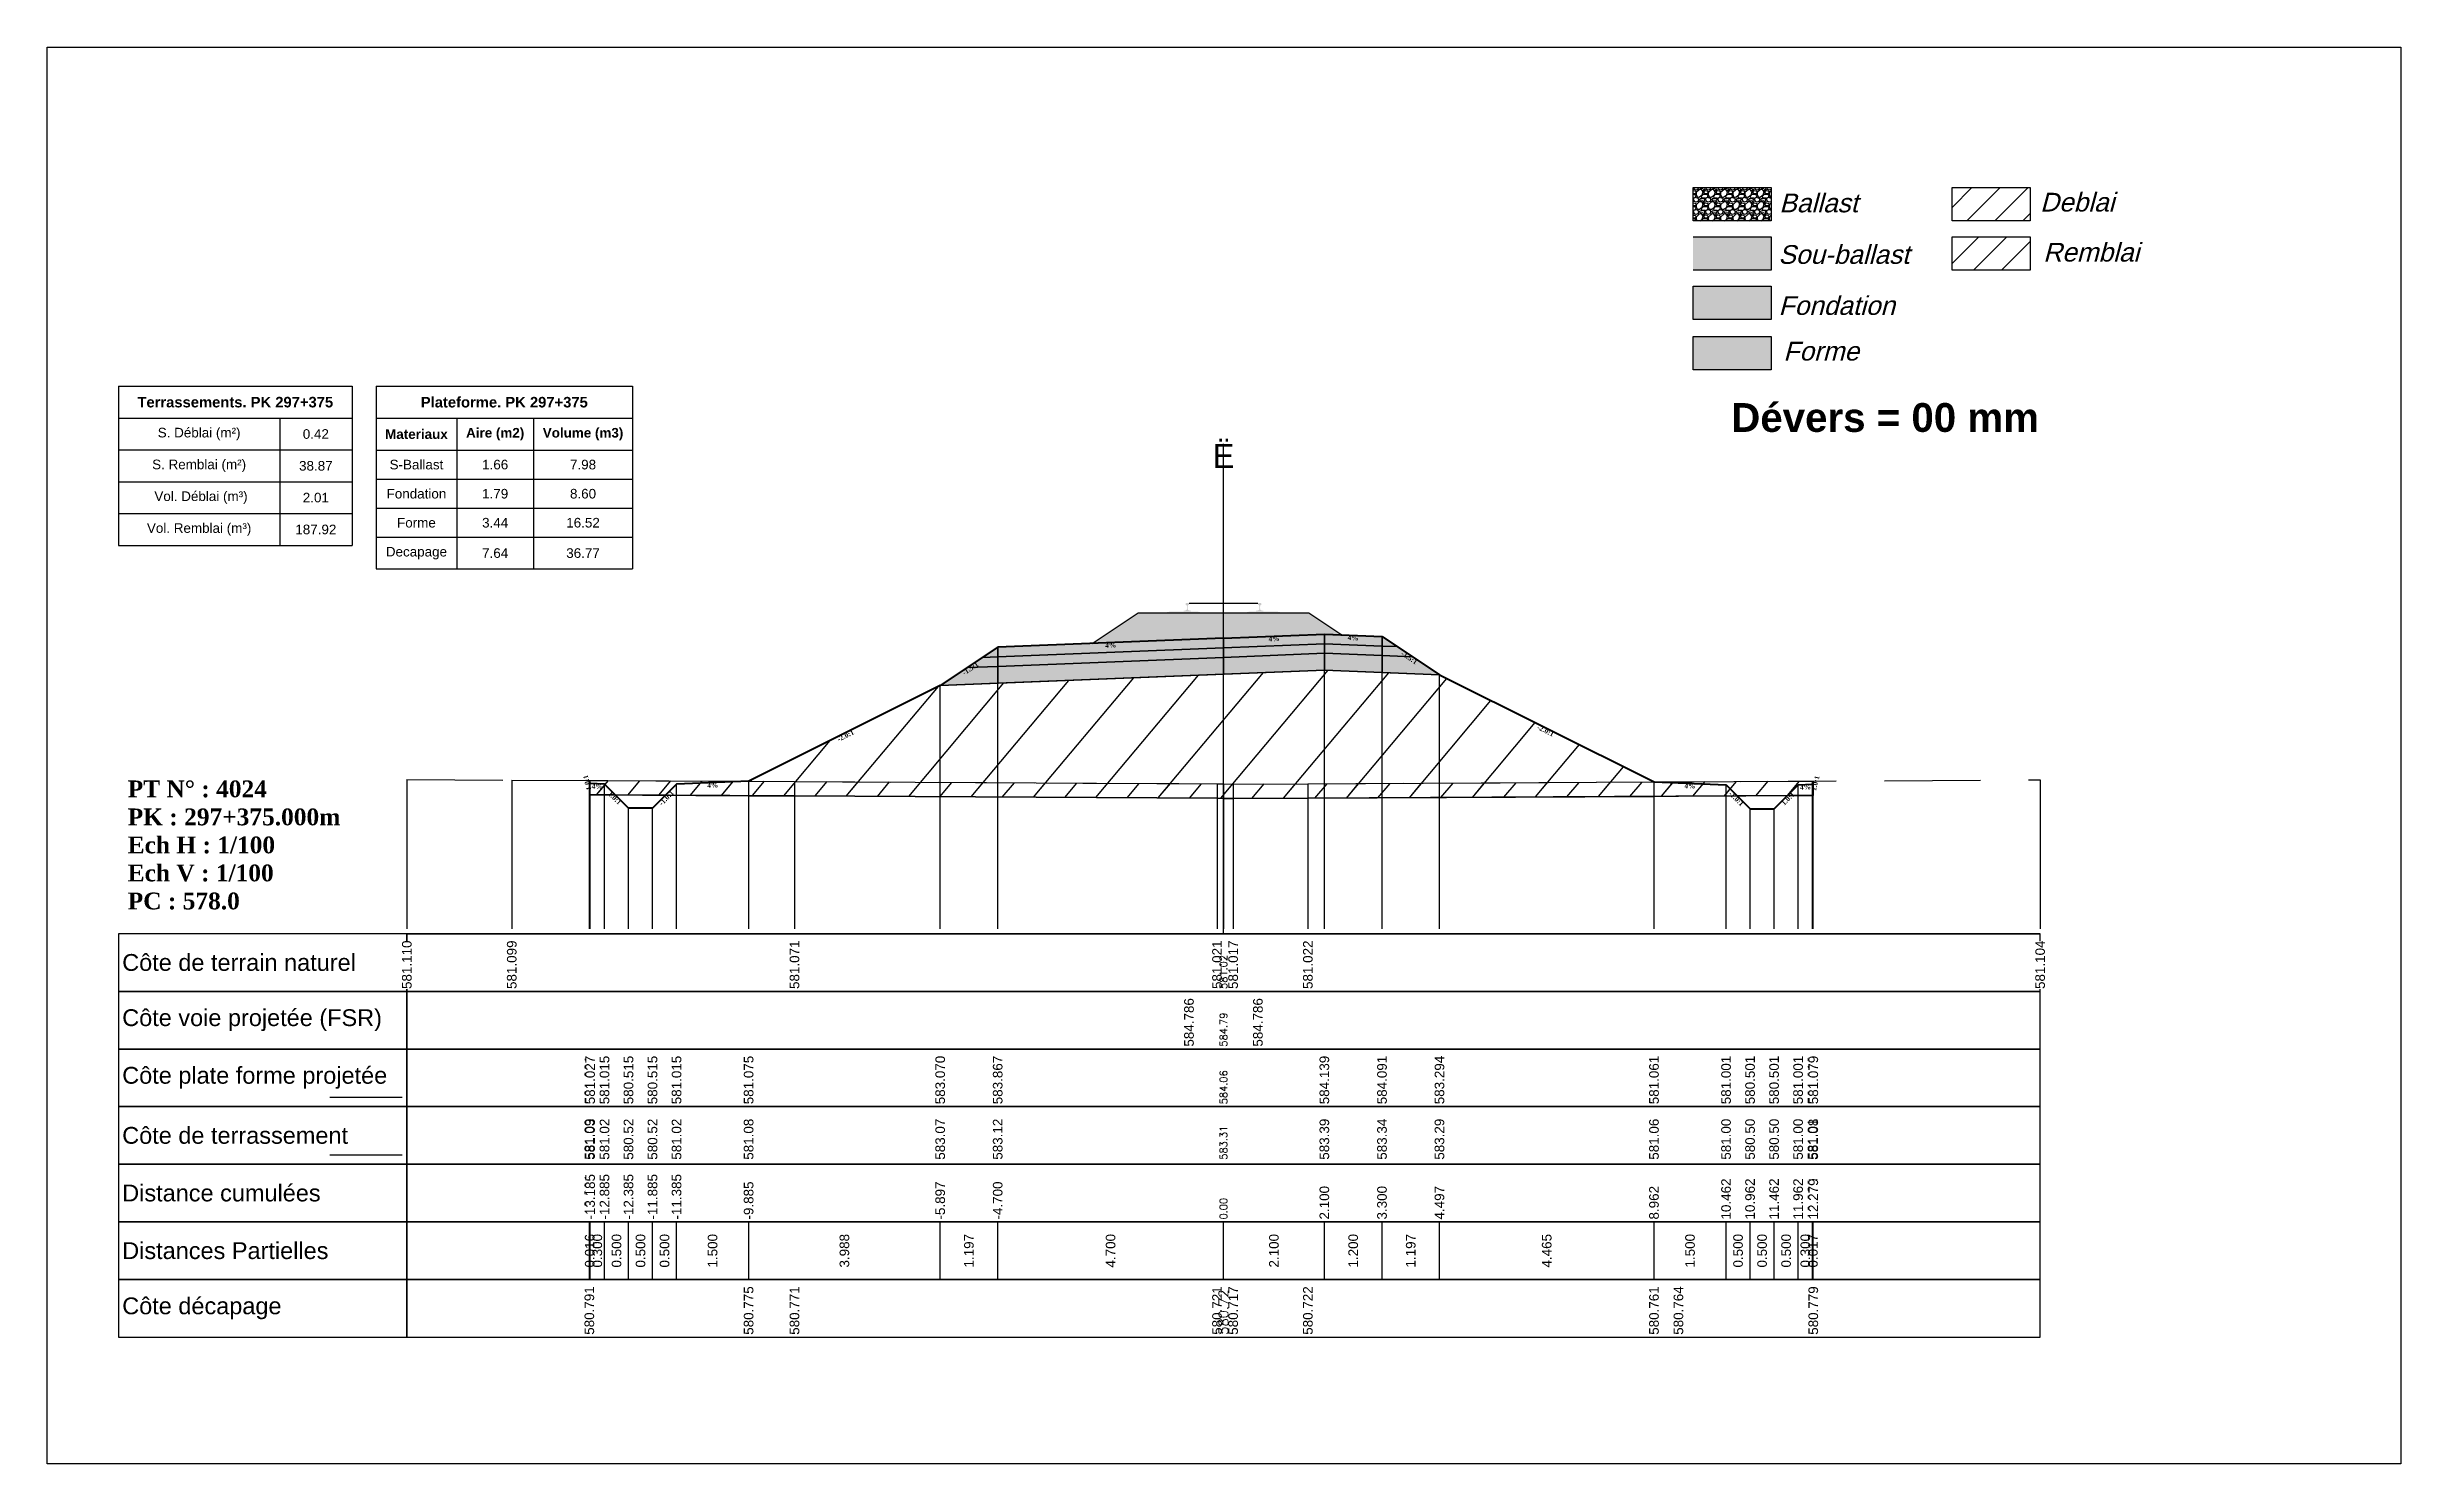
# Model space of a CAD drawing. Header units: millimetres. Extents: x 2762 to 3076, y 916 to 3305.
# Drawn here: x 3026.54 to 3075.54, y 2343.65 to 2373.15 of the extents above; entities that cross this region are included whole.
import ezdxf

# ---------------------------------------------------------------- set-up
doc = ezdxf.new("R2010")
doc.units = ezdxf.units.MM
doc.header["$LTSCALE"] = 2
doc.linetypes.add('CACHE', pattern=[9.525, 6.35, -3.175])
doc.linetypes.add('DASHED', pattern=[0.75, 0.5, -0.25])
for name, color, linetype in [('C-ANNO-TABL', 1, 'Continuous'), ('C-ANNO-TABL-TEXT', 150, 'Continuous'), ('C-ANNO-TABL-TITL', 150, 'Continuous'), ('C-ANNO-TABL-TTBL', 5, 'Continuous'), ('C-ROAD-CORR', 5, 'Continuous'), ('C-ROAD-SCTN', 7, 'Continuous')]:
    doc.layers.add(name, color=color, linetype=linetype)
doc.styles.add('ARIAL', font='arial.ttf')
doc.styles.add('C3D_Etiquette', font='romans.shx')
doc.styles.add('C3D_Profil_Travers', font='romans.shx')
doc.styles.get("Standard").update_dxf_attribs({"font": 'arial.ttf'})

msp = doc.modelspace()

# ---------------------------------------------------------------- texts
at = {"insert": (3061.599, 2365.733), "char_height": 0.6, "attachment_point": 1}
msp.add_mtext_dynamic_manual_height_columns('{\\fArial|b1|i0|c0|p34;Dévers = 00 mm}', width=8.82587, gutter_width=1.25, heights=[0], dxfattribs=at)
at = {"color": 7, "linetype": 'Continuous', "lineweight": -3}
for s, insert, char_height, attachment_point, style in [('{\\fWingdings|b0|i0|c2|p0;Ë}', (3051.03, 2364.384), 0.5, 8, 'C3D_Profil_Travers'), ('{\\fTimes New Roman|b1|i0|c0|p18;PT N° : 4024\\PPK : 297+375.000m\\PEch H : 1/100\\PEch V : 1/100\\PPC : 578.0}', (3028.218, 2355.184), 0.35, 7, 'C3D_Profil_Travers'), ('{\\fArial|b0|i0|c0|p34;Côte de terrain naturel}', (3028.104, 2354.084), 0.35, 4, 'C3D_Etiquette'), ('{\\fArial|b0|i0|c0|p34;Côte plate forme projetée}', (3028.104, 2351.684), 0.35, 4, 'C3D_Etiquette'), ('{\\fArial|b0|i0|c0|p34;Côte de terrassement}', (3028.104, 2350.484), 0.35, 4, 'C3D_Etiquette'), ('{\\fArial|b0|i0|c0|p34;Distance cumulées}', (3028.104, 2349.284), 0.35, 4, 'C3D_Etiquette'), ('{\\fArial|b0|i0|c0|p34;Distances Partielles}', (3028.104, 2348.084), 0.35, 4, 'C3D_Etiquette'), ('{\\fArial|b0|i0|c0|p34;Côte décapage}', (3028.104, 2346.884), 0.35, 4, 'C3D_Etiquette')]:
    msp.add_mtext(s, dxfattribs=dict(at, insert=insert, char_height=char_height, attachment_point=attachment_point, style=style))
at = {"color": 7, "linetype": 'Continuous', "lineweight": -3, "char_height": 0.1, "style": 'C3D_Etiquette'}
for s, insert, width, attachment_point, rotation in [('{\\fTimes New Roman|b1|i0|c0|p18;4%}', (3052.08, 2360.877), 0.37094, 2, 2.2906), ('{\\fTimes New Roman|b1|i0|c0|p18;4%}', (3053.729, 2360.895), 0.42071, 2, 357.7094), ('{\\fTimes New Roman|b1|i0|c0|p18;-1.5:1}', (3045.733, 2360.249), 0.34598, 2, 33.6901), ('{\\fTimes New Roman|b1|i0|c0|p18;4%}', (3048.68, 2360.741), 0.42071, 2, 2.2906), ('{\\fTimes New Roman|b1|i0|c0|p18;-1.5:1}', (3054.926, 2360.473), 0.34598, 2, 326.3099), ('{\\fTimes New Roman|b1|i0|c0|p18;-2.0:1}', (3043.141, 2358.853), 0.34598, 2, 26.5651), ('{\\fTimes New Roman|b1|i0|c0|p18;-2.0:1}', (3057.757, 2358.957), 0.34598, 2, 333.4349), ('{\\fTimes New Roman|b1|i0|c0|p18;1.0:1}', (3037.833, 2357.842), 0.29446, 8, 104.0362), ('{\\fTimes New Roman|b1|i0|c0|p18;1.0:1}', (3063.304, 2357.829), 0.29446, 2, 75.9638), ('{\\fTimes New Roman|b1|i0|c0|p18;4%}', (3037.995, 2357.801), 0.37094, 2, 357.7094), ('{\\fTimes New Roman|b1|i0|c0|p18;1.0:1}', (3038.392, 2357.546), 0.29001, 2, 315), ('{\\fTimes New Roman|b1|i0|c0|p18;-1.0:1}', (3039.398, 2357.546), 0.34598, 2, 45), ('{\\fTimes New Roman|b1|i0|c0|p18;4%}', (3040.395, 2357.825), 0.42071, 2, 2.2906), ('{\\fTimes New Roman|b1|i0|c0|p18;4%}', (3060.742, 2357.811), 0.42071, 2, 357.7094), ('{\\fTimes New Roman|b1|i0|c0|p18;-1.0:1}', (3061.739, 2357.532), 0.34598, 2, 315), ('{\\fTimes New Roman|b1|i0|c0|p18;1.0:1}', (3062.745, 2357.532), 0.29001, 2, 45), ('{\\fTimes New Roman|b1|i0|c0|p18;4%}', (3063.142, 2357.787), 0.37094, 2, 2.2906)]:
    msp.add_mtext(s, dxfattribs=dict(at, insert=insert, width=width, attachment_point=attachment_point, rotation=rotation))
at = {"color": 7, "linetype": 'Continuous', "lineweight": -3, "insert": (3028.104, 2352.884), "char_height": 0.35, "attachment_point": 4}
msp.add_mtext('{\\fArial|b0|i0|c0|p34;Côte voie projetée (FSR)}', dxfattribs=at)
at = {"color": 7, "linetype": 'Continuous', "lineweight": -3, "rotation": 90, "style": 'C3D_Profil_Travers'}
for s, insert, char_height, attachment_point in [('584.79', (3051.03, 2352.334), 0.15, 4), ('584.06', (3051.03, 2351.134), 0.15, 4), ('{\\fArial|b0|i0|c0|p34;581.09}', (3037.829, 2349.979), 0.2, 4), ('{\\fArial|b0|i0|c0|p34;581.03}', (3037.845, 2349.979), 0.2, 4), ('{\\fArial|b0|i0|c0|p34;581.02}', (3038.145, 2349.979), 0.2, 4), ('{\\fArial|b0|i0|c0|p34;580.52}', (3038.645, 2349.979), 0.2, 4), ('{\\fArial|b0|i0|c0|p34;580.52}', (3039.145, 2349.979), 0.2, 4), ('{\\fArial|b0|i0|c0|p34;581.02}', (3039.645, 2349.979), 0.2, 4), ('{\\fArial|b0|i0|c0|p34;581.08}', (3041.145, 2349.979), 0.2, 4), ('{\\fArial|b0|i0|c0|p34;583.07}', (3045.133, 2349.979), 0.2, 4), ('{\\fArial|b0|i0|c0|p34;583.12}', (3046.33, 2349.979), 0.2, 4), ('583.31', (3051.03, 2349.979), 0.15, 4), ('{\\fArial|b0|i0|c0|p34;583.39}', (3053.13, 2349.979), 0.2, 4), ('{\\fArial|b0|i0|c0|p34;583.34}', (3054.33, 2349.979), 0.2, 4), ('{\\fArial|b0|i0|c0|p34;583.29}', (3055.526, 2349.979), 0.2, 4), ('{\\fArial|b0|i0|c0|p34;581.06}', (3059.992, 2349.979), 0.2, 4), ('{\\fArial|b0|i0|c0|p34;581.00}', (3061.492, 2349.979), 0.2, 4), ('{\\fArial|b0|i0|c0|p34;580.50}', (3061.992, 2349.979), 0.2, 4), ('{\\fArial|b0|i0|c0|p34;580.50}', (3062.492, 2349.979), 0.2, 4), ('{\\fArial|b0|i0|c0|p34;581.00}', (3062.992, 2349.979), 0.2, 4), ('{\\fArial|b0|i0|c0|p34;581.01}', (3063.292, 2349.979), 0.2, 4), ('{\\fArial|b0|i0|c0|p34;581.08}', (3063.308, 2349.979), 0.2, 4), ('0.00', (3051.03, 2348.734), 0.15, 4), ('{\\fArial|b0|i0|c0|p34;0.016}', (3037.837, 2348.084), 0.2, 5), ('{\\fArial|b0|i0|c0|p34;0.300}', (3037.995, 2348.084), 0.2, 5), ('{\\fArial|b0|i0|c0|p34;0.500}', (3038.395, 2348.084), 0.2, 5), ('{\\fArial|b0|i0|c0|p34;0.500}', (3038.895, 2348.084), 0.2, 5), ('{\\fArial|b0|i0|c0|p34;0.500}', (3039.395, 2348.084), 0.2, 5), ('{\\fArial|b0|i0|c0|p34;1.500}', (3040.395, 2348.084), 0.2, 5), ('{\\fArial|b0|i0|c0|p34;3.988}', (3043.139, 2348.084), 0.2, 5), ('{\\fArial|b0|i0|c0|p34;1.197}', (3045.731, 2348.084), 0.2, 5), ('{\\fArial|b0|i0|c0|p34;4.700}', (3048.68, 2348.084), 0.2, 5), ('{\\fArial|b0|i0|c0|p34;2.100}', (3052.08, 2348.084), 0.2, 5), ('{\\fArial|b0|i0|c0|p34;1.200}', (3053.73, 2348.084), 0.2, 5), ('{\\fArial|b0|i0|c0|p34;1.197}', (3054.928, 2348.084), 0.2, 5), ('{\\fArial|b0|i0|c0|p34;4.465}', (3057.759, 2348.084), 0.2, 5), ('{\\fArial|b0|i0|c0|p34;1.500}', (3060.742, 2348.084), 0.2, 5), ('{\\fArial|b0|i0|c0|p34;0.500}', (3061.742, 2348.084), 0.2, 5), ('{\\fArial|b0|i0|c0|p34;0.500}', (3062.242, 2348.084), 0.2, 5), ('{\\fArial|b0|i0|c0|p34;0.500}', (3062.742, 2348.084), 0.2, 5), ('{\\fArial|b0|i0|c0|p34;0.300}', (3063.142, 2348.084), 0.2, 5), ('{\\fArial|b0|i0|c0|p34;0.017}', (3063.3, 2348.084), 0.2, 5)]:
    msp.add_mtext(s, dxfattribs=dict(at, insert=insert, char_height=char_height, attachment_point=attachment_point))
at = {"layer": 'C-ANNO-TABL-TEXT', "color": 7, "style": 'ARIAL', "oblique": 15}
for s, p in [('Deblai', (3068.029, 2369.721)), ('Ballast', (3062.599, 2369.705)), ('Sou-ballast', (3062.579, 2368.632)), ('Remblai', (3068.093, 2368.679)), ('Fondation', (3062.584, 2367.569)), ('Forme', (3062.684, 2366.619))]:
    msp.add_text(s, height=0.39, dxfattribs=at).set_placement(p)
at = {"layer": 'C-ANNO-TABL-TEXT', "color": 7, "linetype": 'Continuous', "lineweight": -3, "char_height": 0.2, "attachment_point": 5, "style": 'ARIAL'}
for s, insert in [('{\\fArial|b0|i0|c0|p34;\\C7;0.42}', (3032.135, 2365.088)), ('{\\fArial|b0|i0|c0|p34;\\C7;38.87}', (3032.135, 2364.426)), ('{\\fArial|b0|i0|c0|p34;\\C7;S-Ballast}', (3034.229, 2364.451)), ('{\\fArial|b0|i0|c0|p34;\\C7;1.66}', (3035.868, 2364.451)), ('{\\C18;\\c0;7.98}', (3037.697, 2364.451)), ('{\\fArial|b0|i0|c0|p34;\\C7;2.01}', (3032.135, 2363.764)), ('{\\fArial|b0|i0|c0|p34;\\C7;Fondation}', (3034.229, 2363.845)), ('{\\fArial|b0|i0|c0|p34;\\C7;1.79}', (3035.868, 2363.845)), ('{\\C18;\\c0;8.60}', (3037.697, 2363.845)), ('{\\fArial|b0|i0|c0|p34;\\C7;Forme}', (3034.229, 2363.241)), ('{\\fArial|b0|i0|c0|p34;\\C7;3.44}', (3035.868, 2363.241)), ('{\\C18;\\c0;16.52}', (3037.697, 2363.241)), ('{\\fArial|b0|i0|c0|p34;\\C7;187.92}', (3032.135, 2363.101)), ('{\\fArial|b0|i0|c0|p34;\\C7;Decapage}', (3034.229, 2362.609)), ('{\\fArial|b0|i0|c0|p34;\\C7;7.64}', (3035.868, 2362.609)), ('{\\C18;\\c0;36.77}', (3037.697, 2362.609))]:
    msp.add_mtext(s, dxfattribs=dict(at, insert=insert))
at = {"layer": 'C-ANNO-TABL-TITL', "color": 7, "linetype": 'Continuous', "lineweight": -3, "attachment_point": 5, "style": 'ARIAL'}
for s, insert, char_height in [('{\\fArial|b1|i0|c0|p34;\\C7;Terrassements. PK 297+375}', (3030.458, 2365.751), 0.22), ('{\\fArial|b1|i0|c0|p34;\\C18;\\c0;Plateforme. PK 297+375}', (3036.058, 2365.75), 0.22), ('{\\fArial|b0|i0|c0|p34;\\C7;S. Déblai (m²) }', (3029.705, 2365.088), 0.2), ('{\\fArial|b1|i0|c0|p34;\\C7;Materiaux   }', (3034.229, 2365.085), 0.2), ('{\\fArial|b1|i0|c0|p34;\\C7;Aire (m2)}', (3035.868, 2365.085), 0.2), ('{\\fArial|b1|i0|c0|p34;\\C7;Volume (m3)}', (3037.697, 2365.085), 0.2), ('{\\fArial|b0|i0|c0|p34;\\C7;S. Remblai (m²) }', (3029.705, 2364.426), 0.2), ('{\\fArial|b0|i0|c0|p34;\\C7; Vol. Déblai (m³) }', (3029.705, 2363.764), 0.2), ('{\\fArial|b0|i0|c0|p34;\\C7;Vol. Remblai (m³)}', (3029.705, 2363.101), 0.2)]:
    msp.add_mtext(s, dxfattribs=dict(at, insert=insert, char_height=char_height))

# ---------------------------------------------------------------- hatches: boundary and pattern name
h = msp.add_hatch(color=11)
h.dxf.hatch_style = 1
h.paths.add_polyline_path([(3062.431, 2369.191), (3060.805, 2369.191), (3060.805, 2368.499), (3062.431, 2368.499)])
h = msp.add_hatch(color=30)
h.dxf.hatch_style = 1
h.paths.add_polyline_path([(3062.431, 2368.164), (3060.805, 2368.164), (3060.805, 2367.472), (3062.431, 2367.472)])
h = msp.add_hatch(color=83)
h.dxf.hatch_style = 1
h.paths.add_polyline_path([(3062.431, 2367.118), (3060.805, 2367.118), (3060.805, 2366.426), (3062.431, 2366.426)])
at = {"linetype": 'Continuous', "lineweight": -3}
h = msp.add_hatch(dxfattribs=at)
h.set_pattern_fill('GRAVEL', color=252, scale=0.009, style=0)
h.set_pattern_definition([(228.0128, (3048.461781, 2360.958536), (-1.8288, -2.0574), [0.030755, -3.0447435]), (184.96974, (3048.441207, 2360.935676), (2.743199999, 0.228600013), [0.0527764, -5.2248644]), (132.51045, (3048.388629, 2360.931104), (2.286, -2.5146), [0.0372133, -3.684125]), (267.2737, (3048.299475, 2360.873954), (0.2286, 4.572), [0.0480604, -4.7579794]), (292.83365, (3048.297189, 2360.825948), (-1.143, 2.7432), [0.047127, -4.6655827]), (357.2737, (3048.315477, 2360.782514), (-4.572, 0.2286), [0.0480604, -4.7579794]), (37.69424, (3048.363483, 2360.7802276), (-2.9718, -2.286), [0.0635574, -6.2921804]), (72.25533, (3048.413775, 2360.81909), (1.6002, 5.0292), [0.0600048, -5.940473]), (121.42957, (3048.432063, 2360.87624), (-1.8288, 2.9718), [0.048223, -4.774099]), (175.23636, (3048.406917, 2360.917388), (2.5146, -0.2286), [0.055054, -2.697654]), (222.39744, (3048.352053, 2360.9219596), (-2.7432, -2.5146), [0.071197, -7.0485095]), (138.81407, (3048.52579, 2360.871668), (-1.6002, 1.3716), [0.0243004, -2.405751]), (171.46923, (3048.507501, 2360.88767), (2.9718, -0.4572), [0.0462314, -4.5769175]), (225, (3048.46178, 2360.89453), (-3e-17, -0.2286), [0.032329, -0.29096]), (203.1986, (3048.44578, 2360.92196), (1.143, 0.4572), [0.01741, -1.723556]), (291.8014, (3048.429777, 2360.9151), (-0.2286, 0.6858), [0.024621, -1.206428]), (30.9638, (3048.43892, 2360.89224), (0.6858, 0.4572), [0.039989, -1.292967]), (161.565, (3048.47321, 2360.912816), (0.4572, -0.2286), [0.028916, -0.693981]), (16.38954, (3048.297189, 2360.915102), (2.286, 0.6858), [0.040508, -4.0102944]), (70.34618, (3048.336051, 2360.926532), (-0.9144, -2.5146), [0.033984, -3.3643994]), (293.1986, (3048.47321, 2360.958536), (-0.4572, 1.143), [0.034819, -1.7061465]), (343.61046, (3048.486927, 2360.926532), (-2.286, 0.6858), [0.040508, -4.0102944]), (339.44395, (3048.29719, 2360.77337), (-1.143, 0.4572), [0.039063, -1.914096]), (294.77514, (3048.333765, 2360.759654), (-1.143, 2.5146), [0.0327305, -3.2403234]), (66.8014, (3048.475497, 2360.729936), (0.4572, 1.143), [0.034819, -1.7061465]), (17.35402, (3048.489213, 2360.76194), (-2.9718, -0.9144), [0.0383204, -3.793714]), (69.44395, (3048.363483, 2360.729936), (-0.4572, -1.143), [0.0195316, -1.933628]), (101.3099, (3048.46178, 2360.729936), (-0.2286, 0.9144), [0.011656, -1.1539795]), (165.9638, (3048.459495, 2360.741366), (0.6858, -0.2286), [0.047127, -0.895415]), (186.009, (3048.413775, 2360.752796), (2.286, 0.2286), [0.043674, -4.323723]), (303.69, (3048.43892, 2360.87167), (-0.2286, 0.4572), [0.032969, -0.79126]), (353.15723, (3048.457209, 2360.844236), (3.8862, -0.4572), [0.05756, -5.698441]), (60.9454, (3048.51436, 2360.837378), (-0.9144, -1.6002), [0.023536, -2.330045]), (90, (3048.5258, 2360.85795), (-0.2286, 0.2286), [0.013716, -0.214884]), (120.25644, (3048.409203, 2360.759654), (0.9144, -1.6002), [0.031758, -3.1440547]), (48.0128, (3048.393201, 2360.787086), (1.8288, 2.0574), [0.06151, -3.0139886]), (0, (3048.43435, 2360.8328), (0.2286, 0.2286), [0.059436, -0.169164]), (325.30485, (3048.493785, 2360.832806), (2.286, -1.6002), [0.036145, -3.5783385]), (254.0546, (3048.523503, 2360.812232), (-0.2286, -0.9144), [0.033285, -1.6309485]), (207.64598, (3048.514359, 2360.780228), (-4.3434, -2.286), [0.054193, -5.365122]), (175.42608, (3048.466353, 2360.755082), (-2.9718, 0.2286), [0.0573327, -5.675926])])
h.paths.add_polyline_path([(3048.297, 2360.73), (3049.255, 2361.368), (3052.805, 2361.368), (3053.494, 2360.909), (3053.13, 2360.923)])
msp.add_hatch(color=254, dxfattribs=at).paths.add_polyline_path([(3049.812, 2361.187), (3049.812, 2361.372), (3049.927, 2361.393), (3050.275, 2361.393), (3050.275, 2361.398), (3050.201, 2361.398), (3050.201, 2361.408), (3050.202, 2361.409), (3050.204, 2361.41), (3050.205, 2361.41), (3050.225, 2361.412), (3050.228, 2361.412), (3050.231, 2361.413), (3050.259, 2361.424), (3050.262, 2361.425), (3050.263, 2361.426), (3050.264, 2361.428), (3050.265, 2361.432), (3050.266, 2361.439), (3050.267, 2361.448), (3050.268, 2361.459), (3050.268, 2361.482), (3050.267, 2361.498), (3050.267, 2361.505), (3050.266, 2361.511), (3050.265, 2361.515), (3050.265, 2361.517), (3050.264, 2361.521), (3050.263, 2361.522), (3050.262, 2361.524), (3050.261, 2361.525), (3050.26, 2361.526), (3050.244, 2361.531), (3050.242, 2361.533), (3050.241, 2361.534), (3050.24, 2361.535), (3050.24, 2361.538), (3050.24, 2361.556), (3050.241, 2361.56), (3050.242, 2361.563), (3050.244, 2361.565), (3050.246, 2361.566), (3050.249, 2361.568), (3050.25, 2361.568), (3050.254, 2361.569), (3050.258, 2361.569), (3050.261, 2361.57), (3050.265, 2361.57), (3050.27, 2361.57), (3050.273, 2361.57), (3050.276, 2361.57), (3050.28, 2361.57), (3050.283, 2361.57), (3050.287, 2361.57), (3050.292, 2361.57), (3050.295, 2361.569), (3050.299, 2361.569), (3050.303, 2361.568), (3050.304, 2361.568), (3050.306, 2361.566), (3050.309, 2361.565), (3050.311, 2361.563), (3050.312, 2361.56), (3050.312, 2361.556), (3050.312, 2361.538), (3050.312, 2361.535), (3050.312, 2361.534), (3050.311, 2361.533), (3050.309, 2361.531), (3050.293, 2361.526), (3050.292, 2361.525), (3050.29, 2361.524), (3050.289, 2361.522), (3050.289, 2361.521), (3050.288, 2361.517), (3050.287, 2361.515), (3050.287, 2361.511), (3050.286, 2361.505), (3050.285, 2361.498), (3050.285, 2361.482), (3050.285, 2361.459), (3050.286, 2361.448), (3050.287, 2361.439), (3050.288, 2361.432), (3050.289, 2361.428), (3050.29, 2361.426), (3050.291, 2361.425), (3050.293, 2361.424), (3050.322, 2361.413), (3050.325, 2361.412), (3050.328, 2361.412), (3050.348, 2361.41), (3050.349, 2361.41), (3050.35, 2361.409), (3050.351, 2361.408), (3050.351, 2361.398), (3050.277, 2361.398), (3050.277, 2361.393), (3050.481, 2361.393), (3050.613, 2361.362), (3051.447, 2361.362), (3051.578, 2361.393), (3051.782, 2361.393), (3051.782, 2361.398), (3051.708, 2361.398), (3051.708, 2361.408), (3051.709, 2361.409), (3051.711, 2361.41), (3051.712, 2361.41), (3051.732, 2361.412), (3051.735, 2361.412), (3051.738, 2361.413), (3051.766, 2361.424), (3051.769, 2361.425), (3051.77, 2361.426), (3051.771, 2361.428), (3051.772, 2361.432), (3051.773, 2361.439), (3051.774, 2361.448), (3051.775, 2361.459), (3051.775, 2361.482), (3051.774, 2361.498), (3051.774, 2361.505), (3051.773, 2361.511), (3051.772, 2361.515), (3051.772, 2361.517), (3051.771, 2361.521), (3051.77, 2361.522), (3051.769, 2361.524), (3051.768, 2361.525), (3051.767, 2361.526), (3051.751, 2361.531), (3051.749, 2361.533), (3051.748, 2361.534), (3051.747, 2361.535), (3051.747, 2361.538), (3051.747, 2361.556), (3051.748, 2361.56), (3051.749, 2361.563), (3051.751, 2361.565), (3051.753, 2361.566), (3051.756, 2361.568), (3051.757, 2361.568), (3051.761, 2361.569), (3051.765, 2361.569), (3051.768, 2361.57), (3051.772, 2361.57), (3051.777, 2361.57), (3051.78, 2361.57), (3051.783, 2361.57), (3051.787, 2361.57), (3051.79, 2361.57), (3051.794, 2361.57), (3051.799, 2361.57), (3051.802, 2361.569), (3051.806, 2361.569), (3051.81, 2361.568), (3051.811, 2361.568), (3051.813, 2361.566), (3051.816, 2361.565), (3051.818, 2361.563), (3051.819, 2361.56), (3051.819, 2361.556), (3051.819, 2361.538), (3051.819, 2361.535), (3051.819, 2361.534), (3051.818, 2361.533), (3051.816, 2361.531), (3051.8, 2361.526), (3051.799, 2361.525), (3051.797, 2361.524), (3051.796, 2361.522), (3051.796, 2361.521), (3051.795, 2361.517), (3051.794, 2361.515), (3051.794, 2361.511), (3051.793, 2361.505), (3051.792, 2361.498), (3051.792, 2361.482), (3051.792, 2361.459), (3051.793, 2361.448), (3051.794, 2361.439), (3051.795, 2361.432), (3051.796, 2361.428), (3051.797, 2361.426), (3051.798, 2361.425), (3051.8, 2361.424), (3051.829, 2361.413), (3051.832, 2361.412), (3051.835, 2361.412), (3051.855, 2361.41), (3051.856, 2361.41), (3051.857, 2361.409), (3051.858, 2361.408), (3051.858, 2361.398), (3051.784, 2361.398), (3051.784, 2361.393), (3052.132, 2361.393), (3052.247, 2361.372), (3052.247, 2361.187)])
h = msp.add_hatch(color=11, dxfattribs=at)
h.paths.add_polyline_path([(3054.33, 2360.675), (3054.33, 2360.875), (3054.649, 2360.662)])
h.paths.add_polyline_path([(3053.13, 2360.723), (3053.13, 2360.923), (3054.33, 2360.875), (3054.33, 2360.675)])
h.paths.add_polyline_path([(3051.03, 2360.639), (3051.03, 2360.839), (3053.13, 2360.923), (3053.13, 2360.723)])
h.paths.add_polyline_path([(3046.33, 2360.451), (3046.33, 2360.651), (3051.03, 2360.839), (3051.03, 2360.639)])
h.paths.add_polyline_path([(3046.01, 2360.438), (3046.33, 2360.651), (3046.33, 2360.451)])
h = msp.add_hatch(color=83, dxfattribs=at)
h.paths.add_polyline_path([(3054.33, 2360.125), (3054.33, 2360.475), (3054.968, 2360.45), (3055.526, 2360.077)])
h.paths.add_polyline_path([(3053.13, 2360.173), (3053.13, 2360.523), (3054.33, 2360.475), (3054.33, 2360.125)])
h.paths.add_polyline_path([(3051.03, 2360.089), (3051.03, 2360.439), (3053.13, 2360.523), (3053.13, 2360.173)])
h.paths.add_polyline_path([(3046.33, 2359.901), (3046.33, 2360.251), (3051.03, 2360.439), (3051.03, 2360.089)])
h.paths.add_polyline_path([(3045.133, 2359.853), (3045.691, 2360.226), (3046.33, 2360.251), (3046.33, 2359.901)])
h = msp.add_hatch(color=30, dxfattribs=at)
h.paths.add_polyline_path([(3054.33, 2360.475), (3054.33, 2360.675), (3054.649, 2360.662), (3054.968, 2360.45)])
h.paths.add_polyline_path([(3053.13, 2360.523), (3053.13, 2360.723), (3054.33, 2360.675), (3054.33, 2360.475)])
h.paths.add_polyline_path([(3051.03, 2360.439), (3051.03, 2360.639), (3053.13, 2360.723), (3053.13, 2360.523)])
h.paths.add_polyline_path([(3046.33, 2360.251), (3046.33, 2360.451), (3051.03, 2360.639), (3051.03, 2360.439)])
h.paths.add_polyline_path([(3045.691, 2360.226), (3046.01, 2360.438), (3046.33, 2360.451), (3046.33, 2360.251)])
h = msp.add_hatch(dxfattribs=at)
h.set_pattern_fill('_U', color=3, angle=50, style=0, pattern_type=0)
h.set_pattern_definition([(50, (3062.7669, 2357.5597), (-0.766044, 0.642788), [])])
h.paths.add_polyline_path([(3062.767, 2357.56), (3062.992, 2357.785), (3063.292, 2357.797), (3063.308, 2357.863), (3063.308, 2357.563)])
h.paths.add_polyline_path([(3039.413, 2357.568), (3039.645, 2357.799), (3041.145, 2357.859), (3045.133, 2359.853), (3053.13, 2360.173), (3055.526, 2360.077), (3059.992, 2357.845), (3061.492, 2357.785), (3061.722, 2357.554), (3052.787, 2357.506), (3051.231, 2357.5), (3050.896, 2357.505), (3042.1, 2357.555)])
h.paths.add_polyline_path([(3037.829, 2357.575), (3037.829, 2357.875), (3037.845, 2357.811), (3038.145, 2357.799), (3038.371, 2357.573)])
h = msp.add_hatch(dxfattribs=at)
h.set_pattern_fill('_U', color=150, scale=0.5, angle=50, style=0, pattern_type=0)
h.set_pattern_definition([(50, (3062.7669, 2357.5597), (-0.383022, 0.321394), [])])
h.paths.add_polyline_path([(3062.767, 2357.56), (3062.992, 2357.785), (3063.292, 2357.797), (3063.308, 2357.863), (3063.308, 2357.563)])
h.paths.add_polyline_path([(3059.992, 2357.845), (3063.308, 2357.863), (3063.292, 2357.797), (3062.992, 2357.785), (3062.767, 2357.56), (3061.722, 2357.554), (3061.492, 2357.785)])
h.paths.add_polyline_path([(3039.413, 2357.568), (3039.645, 2357.799), (3041.145, 2357.859), (3042.1, 2357.855), (3050.896, 2357.805), (3051.231, 2357.8), (3052.787, 2357.806), (3059.992, 2357.845), (3061.492, 2357.785), (3061.722, 2357.554), (3052.787, 2357.506), (3051.231, 2357.5), (3050.896, 2357.505), (3042.1, 2357.555)])
h.paths.add_polyline_path([(3037.829, 2357.875), (3041.145, 2357.859), (3039.645, 2357.799), (3039.413, 2357.568), (3038.371, 2357.573), (3038.145, 2357.799), (3037.845, 2357.811)])
h.paths.add_polyline_path([(3037.829, 2357.575), (3037.829, 2357.875), (3037.845, 2357.811), (3038.145, 2357.799), (3038.371, 2357.573)])

# ---------------------------------------------------------------- linework, layer by layer
for p, q in [((3060.805, 2370.219), (3062.431, 2370.219)), ((3060.805, 2370.219), (3062.431, 2370.219)), ((3060.805, 2369.527), (3060.805, 2370.219)), ((3062.431, 2370.219), (3062.431, 2369.527)), ((3062.431, 2370.219), (3062.431, 2369.527)), ((3066.198, 2370.219), (3067.824, 2370.219)), ((3066.198, 2369.527), (3066.198, 2370.219)), ((3067.824, 2370.219), (3067.824, 2369.527)), ((3062.431, 2369.527), (3060.805, 2369.527)), ((3062.431, 2369.527), (3060.805, 2369.527)), ((3060.805, 2369.191), (3062.431, 2369.191)), ((3062.431, 2369.191), (3062.431, 2368.499)), ((3067.824, 2369.527), (3066.198, 2369.527)), ((3066.198, 2369.191), (3067.824, 2369.191)), ((3066.198, 2368.499), (3066.198, 2369.191)), ((3067.824, 2369.191), (3067.824, 2368.499)), ((3062.431, 2368.499), (3060.805, 2368.499)), ((3067.824, 2368.499), (3066.198, 2368.499)), ((3060.805, 2368.164), (3062.431, 2368.164)), ((3060.805, 2367.472), (3060.805, 2368.164)), ((3062.431, 2368.164), (3062.431, 2367.472)), ((3062.431, 2367.472), (3060.805, 2367.472)), ((3060.805, 2367.118), (3062.431, 2367.118)), ((3060.805, 2366.426), (3060.805, 2367.118)), ((3062.431, 2367.118), (3062.431, 2366.426)), ((3062.431, 2366.426), (3060.805, 2366.426))]:
    msp.add_line(p, q)
at = {"linetype": 'Continuous'}
for p, q in [((3060.808, 2370.172), (3060.805, 2370.173)), ((3060.805, 2370.17), (3060.808, 2370.172)), ((3060.845, 2370.144), (3060.805, 2370.15)), ((3060.811, 2370.219), (3060.824, 2370.188)), ((3060.823, 2370.188), (3060.866, 2370.175)), ((3060.868, 2370.128), (3060.847, 2370.145)), ((3060.866, 2370.175), (3060.91, 2370.188)), ((3060.934, 2370.175), (3060.875, 2370.122)), ((3060.91, 2370.187), (3060.921, 2370.219)), ((3060.987, 2370.175), (3060.926, 2370.18)), ((3060.967, 2370.193), (3060.943, 2370.219)), ((3061.01, 2370.199), (3060.952, 2370.194)), ((3061.014, 2370.131), (3060.986, 2370.176)), ((3060.996, 2370.068), (3061.016, 2370.132)), ((3061.013, 2370.175), (3061.023, 2370.15)), ((3061.032, 2370.183), (3061.014, 2370.176)), ((3061.024, 2370.149), (3061.062, 2370.172)), ((3061.049, 2370.152), (3061.024, 2370.127)), ((3061.044, 2370.219), (3061.026, 2370.198)), ((3061.044, 2370.219), (3061.026, 2370.198)), ((3061.062, 2370.172), (3061.031, 2370.182)), ((3061.099, 2370.144), (3061.049, 2370.151)), ((3061.099, 2370.144), (3061.049, 2370.151)), ((3061.065, 2370.219), (3061.078, 2370.188)), ((3061.065, 2370.219), (3061.078, 2370.188)), ((3061.077, 2370.188), (3061.12, 2370.175)), ((3061.077, 2370.188), (3061.12, 2370.175)), ((3061.122, 2370.128), (3061.101, 2370.145)), ((3061.122, 2370.128), (3061.101, 2370.145)), ((3061.12, 2370.175), (3061.164, 2370.188)), ((3061.12, 2370.175), (3061.164, 2370.188)), ((3061.188, 2370.175), (3061.129, 2370.122)), ((3061.188, 2370.175), (3061.129, 2370.122)), ((3061.164, 2370.187), (3061.175, 2370.219)), ((3061.164, 2370.187), (3061.175, 2370.219)), ((3061.241, 2370.175), (3061.18, 2370.18)), ((3061.241, 2370.175), (3061.18, 2370.18)), ((3061.221, 2370.193), (3061.197, 2370.219)), ((3061.221, 2370.193), (3061.197, 2370.219)), ((3061.264, 2370.199), (3061.206, 2370.194)), ((3061.264, 2370.199), (3061.206, 2370.194)), ((3061.268, 2370.131), (3061.24, 2370.176)), ((3061.268, 2370.131), (3061.24, 2370.176)), ((3061.25, 2370.068), (3061.27, 2370.132)), ((3061.25, 2370.068), (3061.27, 2370.132)), ((3061.267, 2370.175), (3061.277, 2370.15)), ((3061.267, 2370.175), (3061.277, 2370.15)), ((3061.286, 2370.183), (3061.268, 2370.176)), ((3061.286, 2370.183), (3061.268, 2370.176)), ((3061.278, 2370.149), (3061.316, 2370.172)), ((3061.278, 2370.149), (3061.316, 2370.172)), ((3061.303, 2370.152), (3061.278, 2370.127)), ((3061.303, 2370.152), (3061.278, 2370.127)), ((3061.298, 2370.219), (3061.28, 2370.198)), ((3061.298, 2370.219), (3061.28, 2370.198)), ((3061.316, 2370.172), (3061.285, 2370.182)), ((3061.316, 2370.172), (3061.285, 2370.182)), ((3061.353, 2370.144), (3061.303, 2370.151)), ((3061.353, 2370.144), (3061.303, 2370.151)), ((3061.319, 2370.219), (3061.332, 2370.188)), ((3061.319, 2370.219), (3061.332, 2370.188)), ((3061.331, 2370.188), (3061.374, 2370.175)), ((3061.331, 2370.188), (3061.374, 2370.175)), ((3061.376, 2370.128), (3061.355, 2370.145)), ((3061.376, 2370.128), (3061.355, 2370.145)), ((3061.374, 2370.175), (3061.418, 2370.188)), ((3061.374, 2370.175), (3061.418, 2370.188)), ((3061.442, 2370.175), (3061.383, 2370.122)), ((3061.442, 2370.175), (3061.383, 2370.122)), ((3061.418, 2370.187), (3061.429, 2370.219)), ((3061.418, 2370.187), (3061.429, 2370.219)), ((3061.495, 2370.175), (3061.434, 2370.18)), ((3061.495, 2370.175), (3061.434, 2370.18)), ((3061.475, 2370.193), (3061.451, 2370.219)), ((3061.475, 2370.193), (3061.451, 2370.219)), ((3061.518, 2370.199), (3061.46, 2370.194)), ((3061.518, 2370.199), (3061.46, 2370.194)), ((3061.522, 2370.131), (3061.494, 2370.176)), ((3061.522, 2370.131), (3061.494, 2370.176)), ((3061.504, 2370.068), (3061.524, 2370.132)), ((3061.504, 2370.068), (3061.524, 2370.132)), ((3061.521, 2370.175), (3061.531, 2370.15)), ((3061.521, 2370.175), (3061.531, 2370.15)), ((3061.54, 2370.183), (3061.522, 2370.176)), ((3061.54, 2370.183), (3061.522, 2370.176)), ((3061.532, 2370.149), (3061.57, 2370.172)), ((3061.532, 2370.149), (3061.57, 2370.172)), ((3061.557, 2370.152), (3061.532, 2370.127)), ((3061.557, 2370.152), (3061.532, 2370.127)), ((3061.552, 2370.219), (3061.534, 2370.198)), ((3061.552, 2370.219), (3061.534, 2370.198)), ((3061.57, 2370.172), (3061.539, 2370.182)), ((3061.57, 2370.172), (3061.539, 2370.182)), ((3061.607, 2370.144), (3061.557, 2370.151)), ((3061.607, 2370.144), (3061.557, 2370.151)), ((3061.573, 2370.219), (3061.586, 2370.188)), ((3061.573, 2370.219), (3061.586, 2370.188)), ((3061.585, 2370.188), (3061.628, 2370.175)), ((3061.585, 2370.188), (3061.628, 2370.175)), ((3061.63, 2370.128), (3061.609, 2370.145)), ((3061.63, 2370.128), (3061.609, 2370.145)), ((3061.628, 2370.175), (3061.672, 2370.188)), ((3061.628, 2370.175), (3061.672, 2370.188)), ((3061.696, 2370.175), (3061.637, 2370.122)), ((3061.696, 2370.175), (3061.637, 2370.122)), ((3061.672, 2370.187), (3061.683, 2370.219)), ((3061.672, 2370.187), (3061.683, 2370.219)), ((3061.749, 2370.175), (3061.688, 2370.18)), ((3061.749, 2370.175), (3061.688, 2370.18)), ((3061.729, 2370.193), (3061.705, 2370.219)), ((3061.729, 2370.193), (3061.705, 2370.219)), ((3061.772, 2370.199), (3061.714, 2370.194)), ((3061.772, 2370.199), (3061.714, 2370.194)), ((3061.776, 2370.131), (3061.748, 2370.176)), ((3061.776, 2370.131), (3061.748, 2370.176)), ((3061.758, 2370.068), (3061.778, 2370.132)), ((3061.758, 2370.068), (3061.778, 2370.132)), ((3061.775, 2370.175), (3061.785, 2370.15)), ((3061.775, 2370.175), (3061.785, 2370.15)), ((3061.794, 2370.183), (3061.776, 2370.176)), ((3061.794, 2370.183), (3061.776, 2370.176)), ((3061.786, 2370.149), (3061.824, 2370.172)), ((3061.786, 2370.149), (3061.824, 2370.172)), ((3061.811, 2370.152), (3061.786, 2370.127)), ((3061.811, 2370.152), (3061.786, 2370.127)), ((3061.806, 2370.219), (3061.788, 2370.198)), ((3061.806, 2370.219), (3061.788, 2370.198)), ((3061.824, 2370.172), (3061.793, 2370.182)), ((3061.824, 2370.172), (3061.793, 2370.182)), ((3061.861, 2370.144), (3061.811, 2370.151)), ((3061.861, 2370.144), (3061.811, 2370.151)), ((3061.827, 2370.219), (3061.84, 2370.188)), ((3061.827, 2370.219), (3061.84, 2370.188)), ((3061.839, 2370.188), (3061.882, 2370.175)), ((3061.839, 2370.188), (3061.882, 2370.175)), ((3061.884, 2370.128), (3061.863, 2370.145)), ((3061.884, 2370.128), (3061.863, 2370.145)), ((3061.882, 2370.175), (3061.926, 2370.188)), ((3061.882, 2370.175), (3061.926, 2370.188)), ((3061.95, 2370.175), (3061.891, 2370.122)), ((3061.95, 2370.175), (3061.891, 2370.122)), ((3061.926, 2370.187), (3061.937, 2370.219)), ((3061.926, 2370.187), (3061.937, 2370.219)), ((3062.003, 2370.175), (3061.942, 2370.18)), ((3062.003, 2370.175), (3061.942, 2370.18)), ((3061.983, 2370.193), (3061.959, 2370.219)), ((3061.983, 2370.193), (3061.959, 2370.219)), ((3062.026, 2370.199), (3061.968, 2370.194)), ((3062.026, 2370.199), (3061.968, 2370.194)), ((3062.03, 2370.131), (3062.002, 2370.176)), ((3062.03, 2370.131), (3062.002, 2370.176)), ((3062.012, 2370.068), (3062.032, 2370.132)), ((3062.012, 2370.068), (3062.032, 2370.132)), ((3062.029, 2370.175), (3062.039, 2370.15)), ((3062.029, 2370.175), (3062.039, 2370.15)), ((3062.048, 2370.183), (3062.03, 2370.176)), ((3062.048, 2370.183), (3062.03, 2370.176)), ((3062.04, 2370.149), (3062.078, 2370.172)), ((3062.04, 2370.149), (3062.078, 2370.172)), ((3062.065, 2370.152), (3062.04, 2370.127)), ((3062.065, 2370.152), (3062.04, 2370.127)), ((3062.06, 2370.219), (3062.042, 2370.198)), ((3062.06, 2370.219), (3062.042, 2370.198)), ((3062.078, 2370.172), (3062.047, 2370.182)), ((3062.078, 2370.172), (3062.047, 2370.182)), ((3062.115, 2370.144), (3062.065, 2370.151)), ((3062.115, 2370.144), (3062.065, 2370.151)), ((3062.081, 2370.219), (3062.094, 2370.188)), ((3062.081, 2370.219), (3062.094, 2370.188)), ((3062.093, 2370.188), (3062.136, 2370.175)), ((3062.093, 2370.188), (3062.136, 2370.175)), ((3062.138, 2370.128), (3062.117, 2370.145)), ((3062.138, 2370.128), (3062.117, 2370.145)), ((3062.136, 2370.175), (3062.18, 2370.188)), ((3062.136, 2370.175), (3062.18, 2370.188)), ((3062.204, 2370.175), (3062.145, 2370.122)), ((3062.204, 2370.175), (3062.145, 2370.122)), ((3062.18, 2370.187), (3062.191, 2370.219)), ((3062.18, 2370.187), (3062.191, 2370.219)), ((3062.257, 2370.175), (3062.196, 2370.18)), ((3062.257, 2370.175), (3062.196, 2370.18)), ((3062.237, 2370.193), (3062.213, 2370.219)), ((3062.237, 2370.193), (3062.213, 2370.219)), ((3062.28, 2370.199), (3062.222, 2370.194)), ((3062.28, 2370.199), (3062.222, 2370.194)), ((3062.284, 2370.131), (3062.256, 2370.176)), ((3062.284, 2370.131), (3062.256, 2370.176)), ((3062.266, 2370.068), (3062.286, 2370.132)), ((3062.266, 2370.068), (3062.286, 2370.132)), ((3062.283, 2370.175), (3062.293, 2370.15)), ((3062.283, 2370.175), (3062.293, 2370.15)), ((3062.302, 2370.183), (3062.284, 2370.176)), ((3062.302, 2370.183), (3062.284, 2370.176)), ((3062.294, 2370.149), (3062.332, 2370.172)), ((3062.294, 2370.149), (3062.332, 2370.172)), ((3062.319, 2370.152), (3062.294, 2370.127)), ((3062.319, 2370.152), (3062.294, 2370.127)), ((3062.314, 2370.219), (3062.296, 2370.198)), ((3062.314, 2370.219), (3062.296, 2370.198)), ((3062.332, 2370.172), (3062.301, 2370.182)), ((3062.332, 2370.172), (3062.301, 2370.182)), ((3062.369, 2370.144), (3062.319, 2370.151)), ((3062.369, 2370.144), (3062.319, 2370.151)), ((3062.335, 2370.219), (3062.348, 2370.188)), ((3062.335, 2370.219), (3062.348, 2370.188)), ((3062.347, 2370.188), (3062.39, 2370.175)), ((3062.347, 2370.188), (3062.39, 2370.175)), ((3062.392, 2370.128), (3062.371, 2370.145)), ((3062.392, 2370.128), (3062.371, 2370.145)), ((3062.39, 2370.175), (3062.431, 2370.187)), ((3062.39, 2370.175), (3062.431, 2370.187)), ((3062.431, 2370.151), (3062.399, 2370.122)), ((3062.431, 2370.151), (3062.399, 2370.122)), ((3060.805, 2370.104), (3060.855, 2370.098)), ((3060.805, 2370.083), (3060.831, 2370.083)), ((3060.857, 2370.019), (3060.805, 2369.992)), ((3060.808, 2369.918), (3060.805, 2369.919)), ((3060.805, 2369.916), (3060.808, 2369.918)), ((3060.845, 2369.89), (3060.805, 2369.896)), ((3060.805, 2369.85), (3060.855, 2369.844)), ((3060.805, 2369.829), (3060.831, 2369.829)), ((3060.857, 2369.765), (3060.805, 2369.738)), ((3060.808, 2369.664), (3060.805, 2369.665)), ((3060.805, 2369.662), (3060.808, 2369.664)), ((3060.845, 2369.636), (3060.805, 2369.642)), ((3060.809, 2369.969), (3060.824, 2369.934)), ((3060.809, 2369.715), (3060.824, 2369.68)), ((3060.81, 2369.969), (3060.826, 2370.005)), ((3060.81, 2369.715), (3060.826, 2369.751)), ((3060.823, 2369.934), (3060.866, 2369.921)), ((3060.823, 2369.68), (3060.866, 2369.667)), ((3060.826, 2370.005), (3060.867, 2370.018)), ((3060.826, 2369.751), (3060.867, 2369.764)), ((3060.83, 2370.086), (3060.864, 2370.063)), ((3060.83, 2369.832), (3060.864, 2369.809)), ((3060.868, 2369.874), (3060.847, 2369.891)), ((3060.854, 2370.088), (3060.867, 2370.111)), ((3060.864, 2370.061), (3060.854, 2370.025)), ((3060.854, 2369.834), (3060.867, 2369.857)), ((3060.864, 2369.807), (3060.854, 2369.771)), ((3060.866, 2370.016), (3060.907, 2370.001)), ((3060.866, 2369.921), (3060.91, 2369.934)), ((3060.866, 2369.762), (3060.907, 2369.747)), ((3060.866, 2369.667), (3060.91, 2369.68)), ((3060.869, 2370.129), (3060.867, 2370.076)), ((3060.867, 2370.111), (3060.867, 2370.127)), ((3060.867, 2370.076), (3060.887, 2370.028)), ((3060.869, 2369.875), (3060.867, 2369.822)), ((3060.867, 2369.857), (3060.867, 2369.873)), ((3060.867, 2369.822), (3060.887, 2369.774)), ((3060.934, 2369.921), (3060.875, 2369.868)), ((3060.934, 2369.667), (3060.875, 2369.614)), ((3060.887, 2370.025), (3060.94, 2370.022)), ((3060.887, 2369.771), (3060.94, 2369.768)), ((3060.906, 2370.003), (3060.921, 2369.97)), ((3060.906, 2369.749), (3060.921, 2369.716)), ((3060.91, 2369.933), (3060.923, 2369.969)), ((3060.91, 2369.679), (3060.923, 2369.715)), ((3060.987, 2369.921), (3060.926, 2369.926)), ((3060.987, 2369.667), (3060.926, 2369.672)), ((3060.967, 2369.939), (3060.939, 2369.969)), ((3060.967, 2369.685), (3060.939, 2369.715)), ((3060.94, 2370.025), (3060.996, 2370.068)), ((3060.94, 2369.969), (3060.948, 2369.989)), ((3060.94, 2369.771), (3060.996, 2369.814)), ((3060.94, 2369.715), (3060.948, 2369.735)), ((3060.996, 2369.989), (3060.948, 2369.984)), ((3060.996, 2369.735), (3060.948, 2369.73)), ((3061.01, 2369.945), (3060.952, 2369.94)), ((3061.01, 2369.691), (3060.952, 2369.686)), ((3060.974, 2370.033), (3061.019, 2370.083)), ((3060.974, 2369.779), (3061.019, 2369.829)), ((3060.993, 2370.003), (3060.975, 2370.034)), ((3060.993, 2369.749), (3060.975, 2369.78)), ((3061.014, 2369.877), (3060.986, 2369.922)), ((3061.014, 2369.623), (3060.986, 2369.668)), ((3061.055, 2369.999), (3060.991, 2370.004)), ((3061.055, 2369.745), (3060.991, 2369.75)), ((3061.047, 2369.982), (3060.996, 2369.994)), ((3060.996, 2369.814), (3061.016, 2369.878)), ((3061.047, 2369.728), (3060.996, 2369.74)), ((3061.013, 2369.921), (3061.023, 2369.896)), ((3061.013, 2369.667), (3061.023, 2369.642)), ((3061.032, 2369.929), (3061.014, 2369.922)), ((3061.032, 2369.675), (3061.014, 2369.668)), ((3061.019, 2370.083), (3061.085, 2370.083)), ((3061.019, 2369.829), (3061.085, 2369.829)), ((3061.024, 2370.127), (3061.044, 2370.096)), ((3061.024, 2369.895), (3061.062, 2369.918)), ((3061.049, 2369.898), (3061.024, 2369.873)), ((3061.024, 2369.873), (3061.044, 2369.842)), ((3061.024, 2369.641), (3061.062, 2369.664)), ((3061.049, 2369.644), (3061.024, 2369.619)), ((3061.049, 2369.97), (3061.026, 2369.944)), ((3061.049, 2369.716), (3061.026, 2369.69)), ((3061.062, 2369.918), (3061.031, 2369.928)), ((3061.062, 2369.664), (3061.031, 2369.674)), ((3061.045, 2370.106), (3061.109, 2370.098)), ((3061.045, 2369.852), (3061.109, 2369.844)), ((3061.049, 2369.969), (3061.047, 2369.982)), ((3061.049, 2369.715), (3061.047, 2369.728)), ((3061.099, 2369.89), (3061.049, 2369.897)), ((3061.099, 2369.636), (3061.049, 2369.643)), ((3061.111, 2370.019), (3061.058, 2369.991)), ((3061.111, 2369.765), (3061.058, 2369.737)), ((3061.063, 2369.969), (3061.078, 2369.934)), ((3061.063, 2369.715), (3061.078, 2369.68)), ((3061.064, 2369.969), (3061.08, 2370.005)), ((3061.064, 2369.715), (3061.08, 2369.751)), ((3061.077, 2369.934), (3061.12, 2369.921)), ((3061.077, 2369.68), (3061.12, 2369.667)), ((3061.08, 2370.005), (3061.121, 2370.018)), ((3061.08, 2369.751), (3061.121, 2369.764)), ((3061.084, 2370.086), (3061.118, 2370.063)), ((3061.084, 2369.832), (3061.118, 2369.809)), ((3061.122, 2369.874), (3061.101, 2369.891)), ((3061.108, 2370.088), (3061.121, 2370.111)), ((3061.118, 2370.061), (3061.108, 2370.025)), ((3061.108, 2369.834), (3061.121, 2369.857)), ((3061.118, 2369.807), (3061.108, 2369.771)), ((3061.12, 2370.016), (3061.161, 2370.001)), ((3061.12, 2369.921), (3061.164, 2369.934)), ((3061.12, 2369.762), (3061.161, 2369.747)), ((3061.12, 2369.667), (3061.164, 2369.68)), ((3061.123, 2370.129), (3061.121, 2370.076)), ((3061.123, 2370.129), (3061.121, 2370.076)), ((3061.121, 2370.111), (3061.121, 2370.127)), ((3061.121, 2370.111), (3061.121, 2370.127)), ((3061.121, 2370.076), (3061.141, 2370.028)), ((3061.123, 2369.875), (3061.121, 2369.822)), ((3061.121, 2369.857), (3061.121, 2369.873)), ((3061.121, 2369.822), (3061.141, 2369.774)), ((3061.188, 2369.921), (3061.129, 2369.868)), ((3061.188, 2369.667), (3061.129, 2369.614)), ((3061.141, 2370.025), (3061.194, 2370.022)), ((3061.141, 2369.771), (3061.194, 2369.768)), ((3061.16, 2370.003), (3061.175, 2369.97)), ((3061.16, 2369.749), (3061.175, 2369.716)), ((3061.164, 2369.933), (3061.177, 2369.969)), ((3061.164, 2369.679), (3061.177, 2369.715)), ((3061.241, 2369.921), (3061.18, 2369.926)), ((3061.241, 2369.667), (3061.18, 2369.672)), ((3061.221, 2369.939), (3061.193, 2369.969)), ((3061.221, 2369.685), (3061.193, 2369.715)), ((3061.194, 2370.025), (3061.25, 2370.068)), ((3061.194, 2370.025), (3061.25, 2370.068)), ((3061.194, 2369.969), (3061.202, 2369.989)), ((3061.194, 2369.771), (3061.25, 2369.814)), ((3061.194, 2369.715), (3061.202, 2369.735)), ((3061.25, 2369.989), (3061.202, 2369.984)), ((3061.25, 2369.735), (3061.202, 2369.73)), ((3061.264, 2369.945), (3061.206, 2369.94)), ((3061.264, 2369.691), (3061.206, 2369.686)), ((3061.228, 2370.033), (3061.273, 2370.083)), ((3061.228, 2370.033), (3061.273, 2370.083)), ((3061.228, 2369.779), (3061.273, 2369.829)), ((3061.247, 2370.003), (3061.229, 2370.034)), ((3061.247, 2370.003), (3061.229, 2370.034)), ((3061.247, 2369.749), (3061.229, 2369.78)), ((3061.268, 2369.877), (3061.24, 2369.922)), ((3061.268, 2369.623), (3061.24, 2369.668)), ((3061.309, 2369.999), (3061.245, 2370.004)), ((3061.309, 2369.999), (3061.245, 2370.004)), ((3061.309, 2369.745), (3061.245, 2369.75)), ((3061.301, 2369.982), (3061.25, 2369.994)), ((3061.301, 2369.982), (3061.25, 2369.994)), ((3061.25, 2369.814), (3061.27, 2369.878)), ((3061.301, 2369.728), (3061.25, 2369.74)), ((3061.267, 2369.921), (3061.277, 2369.896)), ((3061.267, 2369.667), (3061.277, 2369.642)), ((3061.286, 2369.929), (3061.268, 2369.922)), ((3061.286, 2369.675), (3061.268, 2369.668)), ((3061.273, 2370.083), (3061.339, 2370.083)), ((3061.273, 2370.083), (3061.339, 2370.083)), ((3061.273, 2369.829), (3061.339, 2369.829)), ((3061.278, 2370.127), (3061.298, 2370.096)), ((3061.278, 2370.127), (3061.298, 2370.096)), ((3061.278, 2369.895), (3061.316, 2369.918)), ((3061.303, 2369.898), (3061.278, 2369.873)), ((3061.278, 2369.873), (3061.298, 2369.842)), ((3061.278, 2369.641), (3061.316, 2369.664)), ((3061.303, 2369.644), (3061.278, 2369.619)), ((3061.303, 2369.97), (3061.28, 2369.944)), ((3061.303, 2369.97), (3061.28, 2369.944)), ((3061.303, 2369.716), (3061.28, 2369.69)), ((3061.316, 2369.918), (3061.285, 2369.928)), ((3061.316, 2369.664), (3061.285, 2369.674)), ((3061.299, 2370.106), (3061.363, 2370.098)), ((3061.299, 2370.106), (3061.363, 2370.098)), ((3061.299, 2369.852), (3061.363, 2369.844)), ((3061.303, 2369.969), (3061.301, 2369.982)), ((3061.303, 2369.969), (3061.301, 2369.982)), ((3061.303, 2369.715), (3061.301, 2369.728)), ((3061.353, 2369.89), (3061.303, 2369.897)), ((3061.353, 2369.636), (3061.303, 2369.643)), ((3061.365, 2370.019), (3061.312, 2369.991)), ((3061.365, 2370.019), (3061.312, 2369.991)), ((3061.365, 2369.765), (3061.312, 2369.737)), ((3061.317, 2369.969), (3061.332, 2369.934)), ((3061.317, 2369.969), (3061.332, 2369.934)), ((3061.317, 2369.715), (3061.332, 2369.68)), ((3061.318, 2369.969), (3061.334, 2370.005)), ((3061.318, 2369.969), (3061.334, 2370.005)), ((3061.318, 2369.715), (3061.334, 2369.751)), ((3061.331, 2369.934), (3061.374, 2369.921)), ((3061.331, 2369.934), (3061.374, 2369.921)), ((3061.331, 2369.68), (3061.374, 2369.667)), ((3061.334, 2370.005), (3061.375, 2370.018)), ((3061.334, 2370.005), (3061.375, 2370.018)), ((3061.334, 2369.751), (3061.375, 2369.764)), ((3061.338, 2370.086), (3061.372, 2370.063)), ((3061.338, 2370.086), (3061.372, 2370.063)), ((3061.338, 2369.832), (3061.372, 2369.809)), ((3061.376, 2369.874), (3061.355, 2369.891)), ((3061.362, 2370.088), (3061.375, 2370.111)), ((3061.362, 2370.088), (3061.375, 2370.111)), ((3061.372, 2370.061), (3061.362, 2370.025)), ((3061.372, 2370.061), (3061.362, 2370.025)), ((3061.362, 2369.834), (3061.375, 2369.857)), ((3061.372, 2369.807), (3061.362, 2369.771)), ((3061.374, 2370.016), (3061.415, 2370.001)), ((3061.374, 2370.016), (3061.415, 2370.001)), ((3061.374, 2369.921), (3061.418, 2369.934)), ((3061.374, 2369.921), (3061.418, 2369.934)), ((3061.374, 2369.762), (3061.415, 2369.747)), ((3061.374, 2369.667), (3061.418, 2369.68)), ((3061.377, 2370.129), (3061.375, 2370.076)), ((3061.377, 2370.129), (3061.375, 2370.076)), ((3061.375, 2370.111), (3061.375, 2370.127)), ((3061.375, 2370.111), (3061.375, 2370.127)), ((3061.375, 2370.076), (3061.395, 2370.028)), ((3061.375, 2370.076), (3061.395, 2370.028)), ((3061.377, 2369.875), (3061.375, 2369.822)), ((3061.375, 2369.857), (3061.375, 2369.873)), ((3061.375, 2369.822), (3061.395, 2369.774)), ((3061.442, 2369.921), (3061.383, 2369.868)), ((3061.442, 2369.921), (3061.383, 2369.868)), ((3061.442, 2369.667), (3061.383, 2369.614)), ((3061.395, 2370.025), (3061.448, 2370.022)), ((3061.395, 2370.025), (3061.448, 2370.022)), ((3061.395, 2369.771), (3061.448, 2369.768)), ((3061.414, 2370.003), (3061.429, 2369.97)), ((3061.414, 2370.003), (3061.429, 2369.97)), ((3061.414, 2369.749), (3061.429, 2369.716)), ((3061.418, 2369.933), (3061.431, 2369.969)), ((3061.418, 2369.933), (3061.431, 2369.969)), ((3061.418, 2369.679), (3061.431, 2369.715)), ((3061.495, 2369.921), (3061.434, 2369.926)), ((3061.495, 2369.921), (3061.434, 2369.926)), ((3061.495, 2369.667), (3061.434, 2369.672)), ((3061.475, 2369.939), (3061.447, 2369.969)), ((3061.475, 2369.939), (3061.447, 2369.969)), ((3061.475, 2369.685), (3061.447, 2369.715)), ((3061.448, 2370.025), (3061.504, 2370.068)), ((3061.448, 2370.025), (3061.504, 2370.068)), ((3061.448, 2369.969), (3061.456, 2369.989)), ((3061.448, 2369.969), (3061.456, 2369.989)), ((3061.448, 2369.771), (3061.504, 2369.814)), ((3061.448, 2369.771), (3061.504, 2369.814)), ((3061.448, 2369.715), (3061.456, 2369.735)), ((3061.504, 2369.989), (3061.456, 2369.984)), ((3061.504, 2369.989), (3061.456, 2369.984)), ((3061.504, 2369.735), (3061.456, 2369.73)), ((3061.518, 2369.945), (3061.46, 2369.94)), ((3061.518, 2369.945), (3061.46, 2369.94)), ((3061.518, 2369.691), (3061.46, 2369.686)), ((3061.482, 2370.033), (3061.527, 2370.083)), ((3061.482, 2370.033), (3061.527, 2370.083)), ((3061.482, 2369.779), (3061.527, 2369.829)), ((3061.482, 2369.779), (3061.527, 2369.829)), ((3061.501, 2370.003), (3061.483, 2370.034)), ((3061.501, 2370.003), (3061.483, 2370.034)), ((3061.501, 2369.749), (3061.483, 2369.78)), ((3061.522, 2369.877), (3061.494, 2369.922)), ((3061.522, 2369.877), (3061.494, 2369.922)), ((3061.522, 2369.623), (3061.494, 2369.668)), ((3061.563, 2369.999), (3061.499, 2370.004)), ((3061.563, 2369.999), (3061.499, 2370.004)), ((3061.563, 2369.745), (3061.499, 2369.75)), ((3061.563, 2369.745), (3061.499, 2369.75)), ((3061.555, 2369.982), (3061.504, 2369.994)), ((3061.555, 2369.982), (3061.504, 2369.994)), ((3061.504, 2369.814), (3061.524, 2369.878)), ((3061.504, 2369.814), (3061.524, 2369.878)), ((3061.555, 2369.728), (3061.504, 2369.74)), ((3061.555, 2369.728), (3061.504, 2369.74)), ((3061.521, 2369.921), (3061.531, 2369.896)), ((3061.521, 2369.921), (3061.531, 2369.896)), ((3061.521, 2369.667), (3061.531, 2369.642)), ((3061.54, 2369.929), (3061.522, 2369.922)), ((3061.54, 2369.929), (3061.522, 2369.922)), ((3061.54, 2369.675), (3061.522, 2369.668)), ((3061.527, 2370.083), (3061.593, 2370.083)), ((3061.527, 2370.083), (3061.593, 2370.083)), ((3061.527, 2369.829), (3061.593, 2369.829)), ((3061.527, 2369.829), (3061.593, 2369.829)), ((3061.532, 2370.127), (3061.552, 2370.096)), ((3061.532, 2370.127), (3061.552, 2370.096)), ((3061.532, 2369.895), (3061.57, 2369.918)), ((3061.532, 2369.895), (3061.57, 2369.918)), ((3061.557, 2369.898), (3061.532, 2369.873)), ((3061.557, 2369.898), (3061.532, 2369.873)), ((3061.532, 2369.873), (3061.552, 2369.842)), ((3061.532, 2369.873), (3061.552, 2369.842)), ((3061.532, 2369.641), (3061.57, 2369.664)), ((3061.557, 2369.644), (3061.532, 2369.619)), ((3061.557, 2369.97), (3061.534, 2369.944)), ((3061.557, 2369.97), (3061.534, 2369.944)), ((3061.557, 2369.716), (3061.534, 2369.69)), ((3061.57, 2369.918), (3061.539, 2369.928)), ((3061.57, 2369.918), (3061.539, 2369.928)), ((3061.57, 2369.664), (3061.539, 2369.674)), ((3061.553, 2370.106), (3061.617, 2370.098)), ((3061.553, 2370.106), (3061.617, 2370.098)), ((3061.553, 2369.852), (3061.617, 2369.844)), ((3061.553, 2369.852), (3061.617, 2369.844)), ((3061.557, 2369.969), (3061.555, 2369.982)), ((3061.557, 2369.969), (3061.555, 2369.982)), ((3061.557, 2369.715), (3061.555, 2369.728)), ((3061.557, 2369.715), (3061.555, 2369.728)), ((3061.607, 2369.89), (3061.557, 2369.897)), ((3061.607, 2369.89), (3061.557, 2369.897)), ((3061.607, 2369.636), (3061.557, 2369.643)), ((3061.619, 2370.019), (3061.566, 2369.991)), ((3061.619, 2370.019), (3061.566, 2369.991)), ((3061.619, 2369.765), (3061.566, 2369.737)), ((3061.619, 2369.765), (3061.566, 2369.737)), ((3061.571, 2369.969), (3061.586, 2369.934)), ((3061.571, 2369.969), (3061.586, 2369.934)), ((3061.571, 2369.715), (3061.586, 2369.68)), ((3061.571, 2369.715), (3061.586, 2369.68)), ((3061.572, 2369.969), (3061.588, 2370.005)), ((3061.572, 2369.969), (3061.588, 2370.005)), ((3061.572, 2369.715), (3061.588, 2369.751)), ((3061.572, 2369.715), (3061.588, 2369.751)), ((3061.585, 2369.934), (3061.628, 2369.921)), ((3061.585, 2369.934), (3061.628, 2369.921)), ((3061.585, 2369.68), (3061.628, 2369.667)), ((3061.585, 2369.68), (3061.628, 2369.667)), ((3061.588, 2370.005), (3061.629, 2370.018)), ((3061.588, 2370.005), (3061.629, 2370.018)), ((3061.588, 2369.751), (3061.629, 2369.764)), ((3061.588, 2369.751), (3061.629, 2369.764)), ((3061.592, 2370.086), (3061.626, 2370.063)), ((3061.592, 2370.086), (3061.626, 2370.063)), ((3061.592, 2369.832), (3061.626, 2369.809)), ((3061.592, 2369.832), (3061.626, 2369.809)), ((3061.63, 2369.874), (3061.609, 2369.891)), ((3061.63, 2369.874), (3061.609, 2369.891)), ((3061.616, 2370.088), (3061.629, 2370.111)), ((3061.616, 2370.088), (3061.629, 2370.111)), ((3061.626, 2370.061), (3061.616, 2370.025)), ((3061.626, 2370.061), (3061.616, 2370.025)), ((3061.616, 2369.834), (3061.629, 2369.857)), ((3061.616, 2369.834), (3061.629, 2369.857)), ((3061.626, 2369.807), (3061.616, 2369.771)), ((3061.626, 2369.807), (3061.616, 2369.771)), ((3061.628, 2370.016), (3061.669, 2370.001)), ((3061.628, 2370.016), (3061.669, 2370.001)), ((3061.628, 2369.921), (3061.672, 2369.934)), ((3061.628, 2369.921), (3061.672, 2369.934)), ((3061.628, 2369.762), (3061.669, 2369.747)), ((3061.628, 2369.762), (3061.669, 2369.747)), ((3061.628, 2369.667), (3061.672, 2369.68)), ((3061.628, 2369.667), (3061.672, 2369.68)), ((3061.631, 2370.129), (3061.629, 2370.076)), ((3061.631, 2370.129), (3061.629, 2370.076)), ((3061.629, 2370.111), (3061.629, 2370.127)), ((3061.629, 2370.111), (3061.629, 2370.127)), ((3061.629, 2370.076), (3061.649, 2370.028)), ((3061.629, 2370.076), (3061.649, 2370.028)), ((3061.631, 2369.875), (3061.629, 2369.822)), ((3061.631, 2369.875), (3061.629, 2369.822)), ((3061.629, 2369.857), (3061.629, 2369.873)), ((3061.629, 2369.857), (3061.629, 2369.873)), ((3061.629, 2369.822), (3061.649, 2369.774)), ((3061.629, 2369.822), (3061.649, 2369.774)), ((3061.696, 2369.921), (3061.637, 2369.868)), ((3061.696, 2369.921), (3061.637, 2369.868)), ((3061.696, 2369.667), (3061.637, 2369.614)), ((3061.696, 2369.667), (3061.637, 2369.614)), ((3061.649, 2370.025), (3061.702, 2370.022)), ((3061.649, 2370.025), (3061.702, 2370.022)), ((3061.649, 2369.771), (3061.702, 2369.768)), ((3061.649, 2369.771), (3061.702, 2369.768)), ((3061.668, 2370.003), (3061.683, 2369.97)), ((3061.668, 2370.003), (3061.683, 2369.97)), ((3061.668, 2369.749), (3061.683, 2369.716)), ((3061.668, 2369.749), (3061.683, 2369.716)), ((3061.672, 2369.933), (3061.685, 2369.969)), ((3061.672, 2369.933), (3061.685, 2369.969)), ((3061.672, 2369.679), (3061.685, 2369.715)), ((3061.672, 2369.679), (3061.685, 2369.715)), ((3061.749, 2369.921), (3061.688, 2369.926)), ((3061.749, 2369.921), (3061.688, 2369.926)), ((3061.749, 2369.667), (3061.688, 2369.672)), ((3061.749, 2369.667), (3061.688, 2369.672)), ((3061.729, 2369.939), (3061.701, 2369.969)), ((3061.729, 2369.939), (3061.701, 2369.969)), ((3061.729, 2369.685), (3061.701, 2369.715)), ((3061.729, 2369.685), (3061.701, 2369.715)), ((3061.702, 2370.025), (3061.758, 2370.068)), ((3061.702, 2370.025), (3061.758, 2370.068)), ((3061.702, 2369.969), (3061.71, 2369.989)), ((3061.702, 2369.969), (3061.71, 2369.989)), ((3061.702, 2369.771), (3061.758, 2369.814)), ((3061.702, 2369.771), (3061.758, 2369.814)), ((3061.702, 2369.715), (3061.71, 2369.735)), ((3061.702, 2369.715), (3061.71, 2369.735)), ((3061.758, 2369.989), (3061.71, 2369.984)), ((3061.758, 2369.989), (3061.71, 2369.984)), ((3061.758, 2369.735), (3061.71, 2369.73)), ((3061.758, 2369.735), (3061.71, 2369.73)), ((3061.772, 2369.945), (3061.714, 2369.94)), ((3061.772, 2369.945), (3061.714, 2369.94)), ((3061.772, 2369.691), (3061.714, 2369.686)), ((3061.772, 2369.691), (3061.714, 2369.686)), ((3061.736, 2370.033), (3061.781, 2370.083)), ((3061.736, 2370.033), (3061.781, 2370.083)), ((3061.736, 2369.779), (3061.781, 2369.829)), ((3061.736, 2369.779), (3061.781, 2369.829)), ((3061.755, 2370.003), (3061.737, 2370.034)), ((3061.755, 2370.003), (3061.737, 2370.034)), ((3061.755, 2369.749), (3061.737, 2369.78)), ((3061.755, 2369.749), (3061.737, 2369.78)), ((3061.776, 2369.877), (3061.748, 2369.922)), ((3061.776, 2369.877), (3061.748, 2369.922)), ((3061.776, 2369.623), (3061.748, 2369.668)), ((3061.776, 2369.623), (3061.748, 2369.668)), ((3061.817, 2369.999), (3061.753, 2370.004)), ((3061.817, 2369.999), (3061.753, 2370.004)), ((3061.817, 2369.745), (3061.753, 2369.75)), ((3061.817, 2369.745), (3061.753, 2369.75)), ((3061.809, 2369.982), (3061.758, 2369.994)), ((3061.809, 2369.982), (3061.758, 2369.994)), ((3061.758, 2369.814), (3061.778, 2369.878)), ((3061.758, 2369.814), (3061.778, 2369.878)), ((3061.809, 2369.728), (3061.758, 2369.74)), ((3061.809, 2369.728), (3061.758, 2369.74)), ((3061.775, 2369.921), (3061.785, 2369.896)), ((3061.775, 2369.921), (3061.785, 2369.896)), ((3061.775, 2369.667), (3061.785, 2369.642)), ((3061.775, 2369.667), (3061.785, 2369.642)), ((3061.794, 2369.929), (3061.776, 2369.922)), ((3061.794, 2369.929), (3061.776, 2369.922)), ((3061.794, 2369.675), (3061.776, 2369.668)), ((3061.794, 2369.675), (3061.776, 2369.668)), ((3061.781, 2370.083), (3061.847, 2370.083)), ((3061.781, 2370.083), (3061.847, 2370.083)), ((3061.781, 2369.829), (3061.847, 2369.829)), ((3061.781, 2369.829), (3061.847, 2369.829)), ((3061.786, 2370.127), (3061.806, 2370.096)), ((3061.786, 2370.127), (3061.806, 2370.096)), ((3061.786, 2369.895), (3061.824, 2369.918)), ((3061.786, 2369.895), (3061.824, 2369.918)), ((3061.811, 2369.898), (3061.786, 2369.873)), ((3061.811, 2369.898), (3061.786, 2369.873)), ((3061.786, 2369.873), (3061.806, 2369.842)), ((3061.786, 2369.873), (3061.806, 2369.842)), ((3061.786, 2369.641), (3061.824, 2369.664)), ((3061.786, 2369.641), (3061.824, 2369.664)), ((3061.811, 2369.644), (3061.786, 2369.619)), ((3061.811, 2369.644), (3061.786, 2369.619)), ((3061.811, 2369.97), (3061.788, 2369.944)), ((3061.811, 2369.97), (3061.788, 2369.944)), ((3061.811, 2369.716), (3061.788, 2369.69)), ((3061.811, 2369.716), (3061.788, 2369.69)), ((3061.824, 2369.918), (3061.793, 2369.928)), ((3061.824, 2369.918), (3061.793, 2369.928)), ((3061.824, 2369.664), (3061.793, 2369.674)), ((3061.824, 2369.664), (3061.793, 2369.674)), ((3061.807, 2370.106), (3061.871, 2370.098)), ((3061.807, 2370.106), (3061.871, 2370.098)), ((3061.807, 2369.852), (3061.871, 2369.844)), ((3061.807, 2369.852), (3061.871, 2369.844)), ((3061.811, 2369.969), (3061.809, 2369.982)), ((3061.811, 2369.969), (3061.809, 2369.982)), ((3061.811, 2369.715), (3061.809, 2369.728)), ((3061.811, 2369.715), (3061.809, 2369.728)), ((3061.861, 2369.89), (3061.811, 2369.897)), ((3061.861, 2369.89), (3061.811, 2369.897)), ((3061.861, 2369.636), (3061.811, 2369.643)), ((3061.861, 2369.636), (3061.811, 2369.643)), ((3061.873, 2370.019), (3061.82, 2369.991)), ((3061.873, 2370.019), (3061.82, 2369.991)), ((3061.873, 2369.765), (3061.82, 2369.737)), ((3061.873, 2369.765), (3061.82, 2369.737)), ((3061.825, 2369.969), (3061.84, 2369.934)), ((3061.825, 2369.969), (3061.84, 2369.934)), ((3061.825, 2369.715), (3061.84, 2369.68)), ((3061.825, 2369.715), (3061.84, 2369.68)), ((3061.826, 2369.969), (3061.842, 2370.005)), ((3061.826, 2369.969), (3061.842, 2370.005)), ((3061.826, 2369.715), (3061.842, 2369.751)), ((3061.826, 2369.715), (3061.842, 2369.751)), ((3061.839, 2369.934), (3061.882, 2369.921)), ((3061.839, 2369.934), (3061.882, 2369.921)), ((3061.839, 2369.68), (3061.882, 2369.667)), ((3061.839, 2369.68), (3061.882, 2369.667)), ((3061.842, 2370.005), (3061.883, 2370.018)), ((3061.842, 2370.005), (3061.883, 2370.018)), ((3061.842, 2369.751), (3061.883, 2369.764)), ((3061.842, 2369.751), (3061.883, 2369.764)), ((3061.846, 2370.086), (3061.88, 2370.063)), ((3061.846, 2370.086), (3061.88, 2370.063)), ((3061.846, 2369.832), (3061.88, 2369.809)), ((3061.846, 2369.832), (3061.88, 2369.809)), ((3061.884, 2369.874), (3061.863, 2369.891)), ((3061.884, 2369.874), (3061.863, 2369.891)), ((3061.87, 2370.088), (3061.883, 2370.111)), ((3061.87, 2370.088), (3061.883, 2370.111)), ((3061.88, 2370.061), (3061.87, 2370.025)), ((3061.88, 2370.061), (3061.87, 2370.025)), ((3061.87, 2369.834), (3061.883, 2369.857)), ((3061.87, 2369.834), (3061.883, 2369.857)), ((3061.88, 2369.807), (3061.87, 2369.771)), ((3061.88, 2369.807), (3061.87, 2369.771)), ((3061.882, 2370.016), (3061.923, 2370.001)), ((3061.882, 2370.016), (3061.923, 2370.001)), ((3061.882, 2369.921), (3061.926, 2369.934)), ((3061.882, 2369.921), (3061.926, 2369.934)), ((3061.882, 2369.762), (3061.923, 2369.747)), ((3061.882, 2369.762), (3061.923, 2369.747)), ((3061.882, 2369.667), (3061.926, 2369.68)), ((3061.882, 2369.667), (3061.926, 2369.68)), ((3061.885, 2370.129), (3061.883, 2370.076)), ((3061.885, 2370.129), (3061.883, 2370.076)), ((3061.883, 2370.111), (3061.883, 2370.127)), ((3061.883, 2370.111), (3061.883, 2370.127)), ((3061.883, 2370.076), (3061.903, 2370.028)), ((3061.883, 2370.076), (3061.903, 2370.028)), ((3061.885, 2369.875), (3061.883, 2369.822)), ((3061.885, 2369.875), (3061.883, 2369.822)), ((3061.883, 2369.857), (3061.883, 2369.873)), ((3061.883, 2369.857), (3061.883, 2369.873)), ((3061.883, 2369.822), (3061.903, 2369.774)), ((3061.883, 2369.822), (3061.903, 2369.774)), ((3061.95, 2369.921), (3061.891, 2369.868)), ((3061.95, 2369.921), (3061.891, 2369.868)), ((3061.95, 2369.667), (3061.891, 2369.614)), ((3061.95, 2369.667), (3061.891, 2369.614)), ((3061.903, 2370.025), (3061.956, 2370.022)), ((3061.903, 2370.025), (3061.956, 2370.022)), ((3061.903, 2369.771), (3061.956, 2369.768)), ((3061.903, 2369.771), (3061.956, 2369.768)), ((3061.922, 2370.003), (3061.937, 2369.97)), ((3061.922, 2370.003), (3061.937, 2369.97)), ((3061.922, 2369.749), (3061.937, 2369.716)), ((3061.922, 2369.749), (3061.937, 2369.716)), ((3061.926, 2369.933), (3061.939, 2369.969)), ((3061.926, 2369.933), (3061.939, 2369.969)), ((3061.926, 2369.679), (3061.939, 2369.715)), ((3061.926, 2369.679), (3061.939, 2369.715)), ((3062.003, 2369.921), (3061.942, 2369.926)), ((3062.003, 2369.921), (3061.942, 2369.926)), ((3062.003, 2369.667), (3061.942, 2369.672)), ((3062.003, 2369.667), (3061.942, 2369.672)), ((3061.983, 2369.939), (3061.955, 2369.969)), ((3061.983, 2369.939), (3061.955, 2369.969)), ((3061.983, 2369.685), (3061.955, 2369.715)), ((3061.983, 2369.685), (3061.955, 2369.715)), ((3061.956, 2370.025), (3062.012, 2370.068)), ((3061.956, 2370.025), (3062.012, 2370.068)), ((3061.956, 2369.969), (3061.964, 2369.989)), ((3061.956, 2369.969), (3061.964, 2369.989)), ((3061.956, 2369.771), (3062.012, 2369.814)), ((3061.956, 2369.771), (3062.012, 2369.814)), ((3061.956, 2369.715), (3061.964, 2369.735)), ((3061.956, 2369.715), (3061.964, 2369.735)), ((3062.012, 2369.989), (3061.964, 2369.984)), ((3062.012, 2369.989), (3061.964, 2369.984)), ((3062.012, 2369.735), (3061.964, 2369.73)), ((3062.012, 2369.735), (3061.964, 2369.73)), ((3062.026, 2369.945), (3061.968, 2369.94)), ((3062.026, 2369.945), (3061.968, 2369.94)), ((3062.026, 2369.691), (3061.968, 2369.686)), ((3062.026, 2369.691), (3061.968, 2369.686)), ((3061.99, 2370.033), (3062.035, 2370.083)), ((3061.99, 2370.033), (3062.035, 2370.083)), ((3061.99, 2369.779), (3062.035, 2369.829)), ((3061.99, 2369.779), (3062.035, 2369.829)), ((3062.009, 2370.003), (3061.991, 2370.034)), ((3062.009, 2370.003), (3061.991, 2370.034)), ((3062.009, 2369.749), (3061.991, 2369.78)), ((3062.009, 2369.749), (3061.991, 2369.78)), ((3062.03, 2369.877), (3062.002, 2369.922)), ((3062.03, 2369.877), (3062.002, 2369.922)), ((3062.03, 2369.623), (3062.002, 2369.668)), ((3062.03, 2369.623), (3062.002, 2369.668)), ((3062.071, 2369.999), (3062.007, 2370.004)), ((3062.071, 2369.999), (3062.007, 2370.004)), ((3062.071, 2369.745), (3062.007, 2369.75)), ((3062.071, 2369.745), (3062.007, 2369.75)), ((3062.063, 2369.982), (3062.012, 2369.994)), ((3062.063, 2369.982), (3062.012, 2369.994)), ((3062.012, 2369.814), (3062.032, 2369.878)), ((3062.012, 2369.814), (3062.032, 2369.878)), ((3062.063, 2369.728), (3062.012, 2369.74)), ((3062.063, 2369.728), (3062.012, 2369.74)), ((3062.029, 2369.921), (3062.039, 2369.896)), ((3062.029, 2369.921), (3062.039, 2369.896)), ((3062.029, 2369.667), (3062.039, 2369.642)), ((3062.029, 2369.667), (3062.039, 2369.642)), ((3062.048, 2369.929), (3062.03, 2369.922)), ((3062.048, 2369.929), (3062.03, 2369.922)), ((3062.048, 2369.675), (3062.03, 2369.668)), ((3062.048, 2369.675), (3062.03, 2369.668)), ((3062.035, 2370.083), (3062.101, 2370.083)), ((3062.035, 2370.083), (3062.101, 2370.083)), ((3062.035, 2369.829), (3062.101, 2369.829)), ((3062.035, 2369.829), (3062.101, 2369.829)), ((3062.04, 2370.127), (3062.06, 2370.096)), ((3062.04, 2370.127), (3062.06, 2370.096)), ((3062.04, 2369.895), (3062.078, 2369.918)), ((3062.04, 2369.895), (3062.078, 2369.918)), ((3062.065, 2369.898), (3062.04, 2369.873)), ((3062.065, 2369.898), (3062.04, 2369.873)), ((3062.04, 2369.873), (3062.06, 2369.842)), ((3062.04, 2369.873), (3062.06, 2369.842)), ((3062.04, 2369.641), (3062.078, 2369.664)), ((3062.04, 2369.641), (3062.078, 2369.664)), ((3062.065, 2369.644), (3062.04, 2369.619)), ((3062.065, 2369.644), (3062.04, 2369.619)), ((3062.065, 2369.97), (3062.042, 2369.944)), ((3062.065, 2369.97), (3062.042, 2369.944)), ((3062.065, 2369.716), (3062.042, 2369.69)), ((3062.065, 2369.716), (3062.042, 2369.69)), ((3062.078, 2369.918), (3062.047, 2369.928)), ((3062.078, 2369.918), (3062.047, 2369.928)), ((3062.078, 2369.664), (3062.047, 2369.674)), ((3062.078, 2369.664), (3062.047, 2369.674)), ((3062.061, 2370.106), (3062.125, 2370.098)), ((3062.061, 2370.106), (3062.125, 2370.098)), ((3062.061, 2369.852), (3062.125, 2369.844)), ((3062.061, 2369.852), (3062.125, 2369.844)), ((3062.065, 2369.969), (3062.063, 2369.982)), ((3062.065, 2369.969), (3062.063, 2369.982)), ((3062.065, 2369.715), (3062.063, 2369.728)), ((3062.065, 2369.715), (3062.063, 2369.728)), ((3062.115, 2369.89), (3062.065, 2369.897)), ((3062.115, 2369.89), (3062.065, 2369.897)), ((3062.115, 2369.636), (3062.065, 2369.643)), ((3062.115, 2369.636), (3062.065, 2369.643)), ((3062.127, 2370.019), (3062.074, 2369.991)), ((3062.127, 2370.019), (3062.074, 2369.991)), ((3062.127, 2369.765), (3062.074, 2369.737)), ((3062.127, 2369.765), (3062.074, 2369.737)), ((3062.079, 2369.969), (3062.094, 2369.934)), ((3062.079, 2369.969), (3062.094, 2369.934)), ((3062.079, 2369.715), (3062.094, 2369.68)), ((3062.079, 2369.715), (3062.094, 2369.68)), ((3062.08, 2369.969), (3062.096, 2370.005)), ((3062.08, 2369.969), (3062.096, 2370.005)), ((3062.08, 2369.715), (3062.096, 2369.751)), ((3062.08, 2369.715), (3062.096, 2369.751)), ((3062.093, 2369.934), (3062.136, 2369.921)), ((3062.093, 2369.934), (3062.136, 2369.921)), ((3062.093, 2369.68), (3062.136, 2369.667)), ((3062.093, 2369.68), (3062.136, 2369.667)), ((3062.096, 2370.005), (3062.137, 2370.018)), ((3062.096, 2370.005), (3062.137, 2370.018)), ((3062.096, 2369.751), (3062.137, 2369.764)), ((3062.096, 2369.751), (3062.137, 2369.764)), ((3062.1, 2370.086), (3062.134, 2370.063)), ((3062.1, 2370.086), (3062.134, 2370.063)), ((3062.1, 2369.832), (3062.134, 2369.809)), ((3062.1, 2369.832), (3062.134, 2369.809)), ((3062.138, 2369.874), (3062.117, 2369.891)), ((3062.138, 2369.874), (3062.117, 2369.891)), ((3062.124, 2370.088), (3062.137, 2370.111)), ((3062.124, 2370.088), (3062.137, 2370.111)), ((3062.134, 2370.061), (3062.124, 2370.025)), ((3062.134, 2370.061), (3062.124, 2370.025)), ((3062.124, 2369.834), (3062.137, 2369.857)), ((3062.124, 2369.834), (3062.137, 2369.857)), ((3062.134, 2369.807), (3062.124, 2369.771)), ((3062.134, 2369.807), (3062.124, 2369.771)), ((3062.136, 2370.016), (3062.177, 2370.001)), ((3062.136, 2370.016), (3062.177, 2370.001)), ((3062.136, 2369.921), (3062.18, 2369.934)), ((3062.136, 2369.921), (3062.18, 2369.934)), ((3062.136, 2369.762), (3062.177, 2369.747)), ((3062.136, 2369.762), (3062.177, 2369.747)), ((3062.136, 2369.667), (3062.18, 2369.68)), ((3062.136, 2369.667), (3062.18, 2369.68)), ((3062.139, 2370.129), (3062.137, 2370.076)), ((3062.139, 2370.129), (3062.137, 2370.076)), ((3062.137, 2370.111), (3062.137, 2370.127)), ((3062.137, 2370.111), (3062.137, 2370.127)), ((3062.137, 2370.076), (3062.157, 2370.028)), ((3062.137, 2370.076), (3062.157, 2370.028)), ((3062.139, 2369.875), (3062.137, 2369.822)), ((3062.139, 2369.875), (3062.137, 2369.822)), ((3062.137, 2369.857), (3062.137, 2369.873)), ((3062.137, 2369.857), (3062.137, 2369.873)), ((3062.137, 2369.822), (3062.157, 2369.774)), ((3062.137, 2369.822), (3062.157, 2369.774)), ((3062.204, 2369.921), (3062.145, 2369.868)), ((3062.204, 2369.921), (3062.145, 2369.868)), ((3062.204, 2369.667), (3062.145, 2369.614)), ((3062.204, 2369.667), (3062.145, 2369.614)), ((3062.157, 2370.025), (3062.21, 2370.022)), ((3062.157, 2370.025), (3062.21, 2370.022)), ((3062.157, 2369.771), (3062.21, 2369.768)), ((3062.157, 2369.771), (3062.21, 2369.768)), ((3062.176, 2370.003), (3062.191, 2369.97)), ((3062.176, 2370.003), (3062.191, 2369.97)), ((3062.176, 2369.749), (3062.191, 2369.716)), ((3062.176, 2369.749), (3062.191, 2369.716)), ((3062.18, 2369.933), (3062.193, 2369.969)), ((3062.18, 2369.933), (3062.193, 2369.969)), ((3062.18, 2369.679), (3062.193, 2369.715)), ((3062.18, 2369.679), (3062.193, 2369.715)), ((3062.257, 2369.921), (3062.196, 2369.926)), ((3062.257, 2369.921), (3062.196, 2369.926)), ((3062.257, 2369.667), (3062.196, 2369.672)), ((3062.257, 2369.667), (3062.196, 2369.672)), ((3062.237, 2369.939), (3062.209, 2369.969)), ((3062.237, 2369.939), (3062.209, 2369.969)), ((3062.237, 2369.685), (3062.209, 2369.715)), ((3062.237, 2369.685), (3062.209, 2369.715)), ((3062.21, 2370.025), (3062.266, 2370.068)), ((3062.21, 2370.025), (3062.266, 2370.068)), ((3062.21, 2369.969), (3062.218, 2369.989)), ((3062.21, 2369.969), (3062.218, 2369.989)), ((3062.21, 2369.771), (3062.266, 2369.814)), ((3062.21, 2369.771), (3062.266, 2369.814)), ((3062.21, 2369.715), (3062.218, 2369.735)), ((3062.21, 2369.715), (3062.218, 2369.735)), ((3062.266, 2369.989), (3062.218, 2369.984)), ((3062.266, 2369.989), (3062.218, 2369.984)), ((3062.266, 2369.735), (3062.218, 2369.73)), ((3062.266, 2369.735), (3062.218, 2369.73)), ((3062.28, 2369.945), (3062.222, 2369.94)), ((3062.28, 2369.945), (3062.222, 2369.94)), ((3062.28, 2369.691), (3062.222, 2369.686)), ((3062.28, 2369.691), (3062.222, 2369.686)), ((3062.244, 2370.033), (3062.289, 2370.083)), ((3062.244, 2370.033), (3062.289, 2370.083)), ((3062.244, 2369.779), (3062.289, 2369.829)), ((3062.244, 2369.779), (3062.289, 2369.829)), ((3062.263, 2370.003), (3062.245, 2370.034)), ((3062.263, 2370.003), (3062.245, 2370.034)), ((3062.263, 2369.749), (3062.245, 2369.78)), ((3062.263, 2369.749), (3062.245, 2369.78)), ((3062.284, 2369.877), (3062.256, 2369.922)), ((3062.284, 2369.877), (3062.256, 2369.922)), ((3062.284, 2369.623), (3062.256, 2369.668)), ((3062.284, 2369.623), (3062.256, 2369.668)), ((3062.325, 2369.999), (3062.261, 2370.004)), ((3062.325, 2369.999), (3062.261, 2370.004)), ((3062.325, 2369.745), (3062.261, 2369.75)), ((3062.325, 2369.745), (3062.261, 2369.75)), ((3062.317, 2369.982), (3062.266, 2369.994)), ((3062.317, 2369.982), (3062.266, 2369.994)), ((3062.266, 2369.814), (3062.286, 2369.878)), ((3062.266, 2369.814), (3062.286, 2369.878)), ((3062.317, 2369.728), (3062.266, 2369.74)), ((3062.317, 2369.728), (3062.266, 2369.74)), ((3062.283, 2369.921), (3062.293, 2369.896)), ((3062.283, 2369.921), (3062.293, 2369.896)), ((3062.283, 2369.667), (3062.293, 2369.642)), ((3062.283, 2369.667), (3062.293, 2369.642)), ((3062.302, 2369.929), (3062.284, 2369.922)), ((3062.302, 2369.929), (3062.284, 2369.922)), ((3062.302, 2369.675), (3062.284, 2369.668)), ((3062.302, 2369.675), (3062.284, 2369.668)), ((3062.289, 2370.083), (3062.355, 2370.083)), ((3062.289, 2370.083), (3062.355, 2370.083)), ((3062.289, 2369.829), (3062.355, 2369.829)), ((3062.289, 2369.829), (3062.355, 2369.829)), ((3062.294, 2370.127), (3062.314, 2370.096)), ((3062.294, 2370.127), (3062.314, 2370.096)), ((3062.294, 2369.895), (3062.332, 2369.918)), ((3062.294, 2369.895), (3062.332, 2369.918)), ((3062.319, 2369.898), (3062.294, 2369.873)), ((3062.319, 2369.898), (3062.294, 2369.873)), ((3062.294, 2369.873), (3062.314, 2369.842)), ((3062.294, 2369.873), (3062.314, 2369.842)), ((3062.294, 2369.641), (3062.332, 2369.664)), ((3062.294, 2369.641), (3062.332, 2369.664)), ((3062.319, 2369.644), (3062.294, 2369.619)), ((3062.319, 2369.644), (3062.294, 2369.619)), ((3062.319, 2369.97), (3062.296, 2369.944)), ((3062.319, 2369.97), (3062.296, 2369.944)), ((3062.319, 2369.716), (3062.296, 2369.69)), ((3062.319, 2369.716), (3062.296, 2369.69)), ((3062.332, 2369.918), (3062.301, 2369.928)), ((3062.332, 2369.918), (3062.301, 2369.928)), ((3062.332, 2369.664), (3062.301, 2369.674)), ((3062.332, 2369.664), (3062.301, 2369.674)), ((3062.315, 2370.106), (3062.379, 2370.098)), ((3062.315, 2370.106), (3062.379, 2370.098)), ((3062.315, 2369.852), (3062.379, 2369.844)), ((3062.315, 2369.852), (3062.379, 2369.844)), ((3062.319, 2369.969), (3062.317, 2369.982)), ((3062.319, 2369.969), (3062.317, 2369.982)), ((3062.319, 2369.715), (3062.317, 2369.728)), ((3062.319, 2369.715), (3062.317, 2369.728)), ((3062.369, 2369.89), (3062.319, 2369.897)), ((3062.369, 2369.89), (3062.319, 2369.897)), ((3062.369, 2369.636), (3062.319, 2369.643)), ((3062.369, 2369.636), (3062.319, 2369.643)), ((3062.381, 2370.019), (3062.328, 2369.991)), ((3062.381, 2370.019), (3062.328, 2369.991)), ((3062.381, 2369.765), (3062.328, 2369.737)), ((3062.381, 2369.765), (3062.328, 2369.737)), ((3062.333, 2369.969), (3062.348, 2369.934)), ((3062.333, 2369.969), (3062.348, 2369.934)), ((3062.333, 2369.715), (3062.348, 2369.68)), ((3062.333, 2369.715), (3062.348, 2369.68)), ((3062.334, 2369.969), (3062.35, 2370.005)), ((3062.334, 2369.969), (3062.35, 2370.005)), ((3062.334, 2369.715), (3062.35, 2369.751)), ((3062.334, 2369.715), (3062.35, 2369.751)), ((3062.347, 2369.934), (3062.39, 2369.921)), ((3062.347, 2369.934), (3062.39, 2369.921)), ((3062.347, 2369.68), (3062.39, 2369.667)), ((3062.347, 2369.68), (3062.39, 2369.667)), ((3062.35, 2370.005), (3062.391, 2370.018)), ((3062.35, 2370.005), (3062.391, 2370.018)), ((3062.35, 2369.751), (3062.391, 2369.764)), ((3062.35, 2369.751), (3062.391, 2369.764)), ((3062.354, 2370.086), (3062.388, 2370.063)), ((3062.354, 2370.086), (3062.388, 2370.063)), ((3062.354, 2369.832), (3062.388, 2369.809)), ((3062.354, 2369.832), (3062.388, 2369.809)), ((3062.392, 2369.874), (3062.371, 2369.891)), ((3062.392, 2369.874), (3062.371, 2369.891)), ((3062.378, 2370.088), (3062.391, 2370.111)), ((3062.378, 2370.088), (3062.391, 2370.111)), ((3062.388, 2370.061), (3062.378, 2370.025)), ((3062.388, 2370.061), (3062.378, 2370.025)), ((3062.378, 2369.834), (3062.391, 2369.857)), ((3062.378, 2369.834), (3062.391, 2369.857)), ((3062.388, 2369.807), (3062.378, 2369.771)), ((3062.388, 2369.807), (3062.378, 2369.771)), ((3062.39, 2370.016), (3062.431, 2370.001)), ((3062.39, 2370.016), (3062.431, 2370.001)), ((3062.39, 2369.921), (3062.431, 2369.933)), ((3062.39, 2369.921), (3062.431, 2369.933)), ((3062.39, 2369.762), (3062.431, 2369.747)), ((3062.39, 2369.762), (3062.431, 2369.747)), ((3062.39, 2369.667), (3062.431, 2369.679)), ((3062.39, 2369.667), (3062.431, 2369.679)), ((3062.393, 2370.129), (3062.391, 2370.076)), ((3062.393, 2370.129), (3062.391, 2370.076)), ((3062.391, 2370.111), (3062.391, 2370.127)), ((3062.391, 2370.111), (3062.391, 2370.127)), ((3062.391, 2370.076), (3062.411, 2370.028)), ((3062.391, 2370.076), (3062.411, 2370.028)), ((3062.393, 2369.875), (3062.391, 2369.822)), ((3062.393, 2369.875), (3062.391, 2369.822)), ((3062.391, 2369.857), (3062.391, 2369.873)), ((3062.391, 2369.857), (3062.391, 2369.873)), ((3062.391, 2369.822), (3062.411, 2369.774)), ((3062.391, 2369.822), (3062.411, 2369.774)), ((3062.431, 2369.897), (3062.399, 2369.868)), ((3062.431, 2369.897), (3062.399, 2369.868)), ((3062.431, 2369.643), (3062.399, 2369.614)), ((3062.431, 2369.643), (3062.399, 2369.614)), ((3062.411, 2370.025), (3062.431, 2370.024)), ((3062.411, 2370.025), (3062.431, 2370.024)), ((3062.411, 2369.771), (3062.431, 2369.77)), ((3062.411, 2369.771), (3062.431, 2369.77)), ((3062.43, 2370.003), (3062.431, 2370)), ((3062.43, 2370.003), (3062.431, 2370)), ((3062.43, 2369.749), (3062.431, 2369.746)), ((3062.43, 2369.749), (3062.431, 2369.746)), ((3060.805, 2369.596), (3060.855, 2369.59)), ((3060.805, 2369.575), (3060.831, 2369.575)), ((3060.83, 2369.578), (3060.864, 2369.555)), ((3060.868, 2369.62), (3060.847, 2369.637)), ((3060.854, 2369.58), (3060.867, 2369.603)), ((3060.864, 2369.553), (3060.856, 2369.527)), ((3060.869, 2369.621), (3060.867, 2369.568)), ((3060.867, 2369.603), (3060.867, 2369.619)), ((3060.867, 2369.568), (3060.885, 2369.527)), ((3060.952, 2369.527), (3060.996, 2369.56)), ((3060.975, 2369.527), (3061.019, 2369.575)), ((3060.996, 2369.56), (3061.016, 2369.624)), ((3061.019, 2369.575), (3061.085, 2369.575)), ((3061.024, 2369.619), (3061.044, 2369.588)), ((3061.045, 2369.598), (3061.109, 2369.59)), ((3061.084, 2369.578), (3061.118, 2369.555)), ((3061.122, 2369.62), (3061.101, 2369.637)), ((3061.108, 2369.58), (3061.121, 2369.603)), ((3061.118, 2369.553), (3061.11, 2369.527)), ((3061.123, 2369.621), (3061.121, 2369.568)), ((3061.121, 2369.603), (3061.121, 2369.619)), ((3061.121, 2369.568), (3061.139, 2369.527)), ((3061.206, 2369.527), (3061.25, 2369.56)), ((3061.229, 2369.527), (3061.273, 2369.575)), ((3061.25, 2369.56), (3061.27, 2369.624)), ((3061.273, 2369.575), (3061.339, 2369.575)), ((3061.278, 2369.619), (3061.298, 2369.588)), ((3061.299, 2369.598), (3061.363, 2369.59)), ((3061.338, 2369.578), (3061.372, 2369.555)), ((3061.376, 2369.62), (3061.355, 2369.637)), ((3061.362, 2369.58), (3061.375, 2369.603)), ((3061.372, 2369.553), (3061.364, 2369.527)), ((3061.377, 2369.621), (3061.375, 2369.568)), ((3061.375, 2369.603), (3061.375, 2369.619)), ((3061.375, 2369.568), (3061.393, 2369.527)), ((3061.46, 2369.527), (3061.504, 2369.56)), ((3061.483, 2369.527), (3061.527, 2369.575)), ((3061.504, 2369.56), (3061.524, 2369.624)), ((3061.527, 2369.575), (3061.593, 2369.575)), ((3061.532, 2369.619), (3061.552, 2369.588)), ((3061.553, 2369.598), (3061.617, 2369.59)), ((3061.592, 2369.578), (3061.626, 2369.555)), ((3061.63, 2369.62), (3061.609, 2369.637)), ((3061.616, 2369.58), (3061.629, 2369.603)), ((3061.626, 2369.553), (3061.618, 2369.527)), ((3061.631, 2369.621), (3061.629, 2369.568)), ((3061.629, 2369.603), (3061.629, 2369.619)), ((3061.629, 2369.568), (3061.647, 2369.527)), ((3061.714, 2369.527), (3061.758, 2369.56)), ((3061.714, 2369.527), (3061.758, 2369.56)), ((3061.737, 2369.527), (3061.781, 2369.575)), ((3061.737, 2369.527), (3061.781, 2369.575)), ((3061.758, 2369.56), (3061.778, 2369.624)), ((3061.758, 2369.56), (3061.778, 2369.624)), ((3061.781, 2369.575), (3061.847, 2369.575)), ((3061.781, 2369.575), (3061.847, 2369.575)), ((3061.786, 2369.619), (3061.806, 2369.588)), ((3061.786, 2369.619), (3061.806, 2369.588)), ((3061.807, 2369.598), (3061.871, 2369.59)), ((3061.807, 2369.598), (3061.871, 2369.59)), ((3061.846, 2369.578), (3061.88, 2369.555)), ((3061.846, 2369.578), (3061.88, 2369.555)), ((3061.884, 2369.62), (3061.863, 2369.637)), ((3061.884, 2369.62), (3061.863, 2369.637)), ((3061.87, 2369.58), (3061.883, 2369.603)), ((3061.87, 2369.58), (3061.883, 2369.603)), ((3061.88, 2369.553), (3061.872, 2369.527)), ((3061.88, 2369.553), (3061.872, 2369.527)), ((3061.885, 2369.621), (3061.883, 2369.568)), ((3061.885, 2369.621), (3061.883, 2369.568)), ((3061.883, 2369.603), (3061.883, 2369.619)), ((3061.883, 2369.603), (3061.883, 2369.619)), ((3061.883, 2369.568), (3061.901, 2369.527)), ((3061.883, 2369.568), (3061.901, 2369.527)), ((3061.968, 2369.527), (3062.012, 2369.56)), ((3061.968, 2369.527), (3062.012, 2369.56)), ((3061.991, 2369.527), (3062.035, 2369.575)), ((3061.991, 2369.527), (3062.035, 2369.575)), ((3062.012, 2369.56), (3062.032, 2369.624)), ((3062.012, 2369.56), (3062.032, 2369.624)), ((3062.035, 2369.575), (3062.101, 2369.575)), ((3062.035, 2369.575), (3062.101, 2369.575)), ((3062.04, 2369.619), (3062.06, 2369.588)), ((3062.04, 2369.619), (3062.06, 2369.588)), ((3062.061, 2369.598), (3062.125, 2369.59)), ((3062.061, 2369.598), (3062.125, 2369.59)), ((3062.1, 2369.578), (3062.134, 2369.555)), ((3062.1, 2369.578), (3062.134, 2369.555)), ((3062.138, 2369.62), (3062.117, 2369.637)), ((3062.138, 2369.62), (3062.117, 2369.637)), ((3062.124, 2369.58), (3062.137, 2369.603)), ((3062.124, 2369.58), (3062.137, 2369.603)), ((3062.134, 2369.553), (3062.126, 2369.527)), ((3062.134, 2369.553), (3062.126, 2369.527)), ((3062.139, 2369.621), (3062.137, 2369.568)), ((3062.139, 2369.621), (3062.137, 2369.568)), ((3062.137, 2369.603), (3062.137, 2369.619)), ((3062.137, 2369.603), (3062.137, 2369.619)), ((3062.137, 2369.568), (3062.155, 2369.527)), ((3062.137, 2369.568), (3062.155, 2369.527)), ((3062.222, 2369.527), (3062.266, 2369.56)), ((3062.222, 2369.527), (3062.266, 2369.56)), ((3062.245, 2369.527), (3062.289, 2369.575)), ((3062.245, 2369.527), (3062.289, 2369.575)), ((3062.266, 2369.56), (3062.286, 2369.624)), ((3062.266, 2369.56), (3062.286, 2369.624)), ((3062.289, 2369.575), (3062.355, 2369.575)), ((3062.289, 2369.575), (3062.355, 2369.575)), ((3062.294, 2369.619), (3062.314, 2369.588)), ((3062.294, 2369.619), (3062.314, 2369.588)), ((3062.315, 2369.598), (3062.379, 2369.59)), ((3062.315, 2369.598), (3062.379, 2369.59)), ((3062.354, 2369.578), (3062.388, 2369.555)), ((3062.354, 2369.578), (3062.388, 2369.555)), ((3062.392, 2369.62), (3062.371, 2369.637)), ((3062.392, 2369.62), (3062.371, 2369.637)), ((3062.378, 2369.58), (3062.391, 2369.603)), ((3062.378, 2369.58), (3062.391, 2369.603)), ((3062.388, 2369.553), (3062.38, 2369.527)), ((3062.388, 2369.553), (3062.38, 2369.527)), ((3062.393, 2369.621), (3062.391, 2369.568)), ((3062.393, 2369.621), (3062.391, 2369.568)), ((3062.391, 2369.603), (3062.391, 2369.619)), ((3062.391, 2369.603), (3062.391, 2369.619)), ((3062.391, 2369.568), (3062.409, 2369.527)), ((3062.391, 2369.568), (3062.409, 2369.527))]:
    msp.add_line(p, q, dxfattribs=at)
at = {"color": 1, "linetype": 'Continuous'}
for p, q in [((3066.198, 2369.806), (3066.61, 2370.219)), ((3066.502, 2369.527), (3067.194, 2370.219)), ((3067.086, 2369.527), (3067.777, 2370.219)), ((3067.669, 2369.527), (3067.824, 2369.682))]:
    msp.add_line(p, q, dxfattribs=at)
at = {"color": 3, "linetype": 'Continuous'}
for p, q in [((3066.198, 2368.639), (3066.75, 2369.191)), ((3066.642, 2368.499), (3067.334, 2369.191)), ((3067.226, 2368.499), (3067.824, 2369.098)), ((3067.809, 2368.499), (3067.824, 2368.514))]:
    msp.add_line(p, q, dxfattribs=at)
at = {"color": 7, "linetype": 'Continuous', "lineweight": -3}
for p, q in [((3051.03, 2354.684), (3051.03, 2364.884)), ((3034.029, 2354.684), (3068.031, 2354.684)), ((3037.829, 2347.484), (3037.829, 2348.684)), ((3037.845, 2347.484), (3037.845, 2348.684)), ((3037.845, 2347.484), (3037.845, 2348.684)), ((3038.145, 2347.484), (3038.145, 2348.684)), ((3038.145, 2347.484), (3038.145, 2348.684)), ((3038.645, 2347.484), (3038.645, 2348.684)), ((3038.645, 2347.484), (3038.645, 2348.684)), ((3039.145, 2347.484), (3039.145, 2348.684)), ((3039.145, 2347.484), (3039.145, 2348.684)), ((3039.645, 2347.484), (3039.645, 2348.684)), ((3039.645, 2347.484), (3039.645, 2348.684)), ((3041.145, 2347.484), (3041.145, 2348.684)), ((3041.145, 2347.484), (3041.145, 2348.684)), ((3045.133, 2347.484), (3045.133, 2348.684)), ((3045.133, 2347.484), (3045.133, 2348.684)), ((3046.33, 2347.484), (3046.33, 2348.684)), ((3046.33, 2347.484), (3046.33, 2348.684)), ((3051.03, 2347.484), (3051.03, 2348.684)), ((3051.03, 2347.484), (3051.03, 2348.684)), ((3053.13, 2347.484), (3053.13, 2348.684)), ((3053.13, 2347.484), (3053.13, 2348.684)), ((3054.33, 2347.484), (3054.33, 2348.684)), ((3054.33, 2347.484), (3054.33, 2348.684)), ((3055.526, 2347.484), (3055.526, 2348.684)), ((3055.526, 2347.484), (3055.526, 2348.684)), ((3059.992, 2347.484), (3059.992, 2348.684)), ((3059.992, 2347.484), (3059.992, 2348.684)), ((3061.492, 2347.484), (3061.492, 2348.684)), ((3061.492, 2347.484), (3061.492, 2348.684)), ((3061.992, 2347.484), (3061.992, 2348.684)), ((3061.992, 2347.484), (3061.992, 2348.684)), ((3062.492, 2347.484), (3062.492, 2348.684)), ((3062.492, 2347.484), (3062.492, 2348.684)), ((3062.992, 2347.484), (3062.992, 2348.684)), ((3062.992, 2347.484), (3062.992, 2348.684)), ((3063.292, 2347.484), (3063.292, 2348.684)), ((3063.292, 2347.484), (3063.292, 2348.684)), ((3063.308, 2347.484), (3063.308, 2348.684))]:
    msp.add_line(p, q, dxfattribs=at)
at = {"color": 251, "linetype": 'Continuous', "lineweight": -3}
for p, q in [((3048.297, 2360.73), (3049.255, 2361.368)), ((3049.255, 2361.368), (3052.805, 2361.368)), ((3052.805, 2361.368), (3053.494, 2360.909)), ((3046.33, 2360.651), (3051.03, 2360.839)), ((3053.13, 2360.923), (3048.297, 2360.73)), ((3051.03, 2360.839), (3053.13, 2360.923)), ((3051.03, 2360.639), (3051.03, 2360.839)), ((3051.03, 2360.839), (3051.03, 2360.639)), ((3053.494, 2360.909), (3053.13, 2360.923)), ((3053.13, 2360.723), (3053.13, 2360.923)), ((3053.13, 2360.923), (3054.33, 2360.875)), ((3053.13, 2360.923), (3053.13, 2360.723)), ((3054.33, 2360.675), (3054.33, 2360.875)), ((3054.33, 2360.875), (3054.649, 2360.662)), ((3054.33, 2360.875), (3054.33, 2360.675)), ((3046.01, 2360.438), (3046.33, 2360.651)), ((3046.33, 2360.451), (3046.01, 2360.438)), ((3046.33, 2360.451), (3046.33, 2360.651)), ((3046.33, 2360.651), (3046.33, 2360.451)), ((3051.03, 2360.639), (3046.33, 2360.451)), ((3053.13, 2360.723), (3051.03, 2360.639)), ((3054.33, 2360.675), (3053.13, 2360.723)), ((3054.649, 2360.662), (3054.33, 2360.675))]:
    msp.add_line(p, q, dxfattribs=at)
at = {"color": 53, "linetype": 'Continuous', "lineweight": -3}
for p, q in [((3045.691, 2360.226), (3046.01, 2360.438)), ((3046.01, 2360.438), (3046.33, 2360.451)), ((3046.33, 2360.451), (3051.03, 2360.639)), ((3046.33, 2360.251), (3046.33, 2360.451)), ((3046.33, 2360.451), (3046.33, 2360.251)), ((3051.03, 2360.439), (3046.33, 2360.251)), ((3046.33, 2360.251), (3051.03, 2360.439)), ((3051.03, 2360.639), (3053.13, 2360.723)), ((3051.03, 2360.439), (3051.03, 2360.639)), ((3051.03, 2360.639), (3051.03, 2360.439)), ((3053.13, 2360.523), (3051.03, 2360.439)), ((3051.03, 2360.439), (3053.13, 2360.523)), ((3051.03, 2360.089), (3051.03, 2360.439)), ((3051.03, 2360.439), (3051.03, 2360.089)), ((3053.13, 2360.523), (3053.13, 2360.723)), ((3053.13, 2360.723), (3054.33, 2360.675)), ((3053.13, 2360.723), (3053.13, 2360.523)), ((3054.33, 2360.475), (3053.13, 2360.523)), ((3053.13, 2360.173), (3053.13, 2360.523)), ((3053.13, 2360.523), (3054.33, 2360.475)), ((3053.13, 2360.523), (3053.13, 2360.173)), ((3054.33, 2360.475), (3054.33, 2360.675)), ((3054.33, 2360.675), (3054.649, 2360.662)), ((3054.33, 2360.675), (3054.33, 2360.475)), ((3054.968, 2360.45), (3054.33, 2360.475)), ((3054.33, 2360.125), (3054.33, 2360.475)), ((3054.33, 2360.475), (3054.968, 2360.45)), ((3054.33, 2360.475), (3054.33, 2360.125)), ((3054.649, 2360.662), (3054.968, 2360.45)), ((3054.968, 2360.45), (3055.526, 2360.077)), ((3045.133, 2359.853), (3045.691, 2360.226)), ((3046.33, 2359.901), (3045.133, 2359.853)), ((3046.33, 2360.251), (3045.691, 2360.226)), ((3045.691, 2360.226), (3046.33, 2360.251)), ((3046.33, 2359.901), (3046.33, 2360.251)), ((3046.33, 2360.251), (3046.33, 2359.901)), ((3051.03, 2360.089), (3046.33, 2359.901)), ((3053.13, 2360.173), (3051.03, 2360.089)), ((3054.33, 2360.125), (3053.13, 2360.173)), ((3055.526, 2360.077), (3054.33, 2360.125))]:
    msp.add_line(p, q, dxfattribs=at)
at = {"color": 253, "linetype": 'Continuous', "lineweight": -3}
for p, q in [((3041.145, 2357.859), (3045.133, 2359.853)), ((3045.133, 2359.853), (3053.13, 2360.173)), ((3053.13, 2360.173), (3055.526, 2360.077)), ((3055.526, 2360.077), (3059.992, 2357.845)), ((3037.829, 2357.875), (3041.145, 2357.859)), ((3037.845, 2357.811), (3037.829, 2357.875)), ((3037.829, 2357.575), (3037.829, 2357.875)), ((3037.829, 2357.875), (3037.845, 2357.811)), ((3037.829, 2357.575), (3037.829, 2357.875)), ((3037.829, 2357.875), (3037.845, 2357.811)), ((3038.371, 2357.573), (3037.829, 2357.575)), ((3038.371, 2357.573), (3037.829, 2357.575)), ((3038.145, 2357.799), (3037.845, 2357.811)), ((3037.845, 2357.811), (3038.145, 2357.799)), ((3037.845, 2357.811), (3038.145, 2357.799)), ((3038.371, 2357.573), (3038.145, 2357.799)), ((3038.145, 2357.799), (3038.371, 2357.573)), ((3038.145, 2357.799), (3038.371, 2357.573)), ((3039.413, 2357.568), (3038.371, 2357.573)), ((3038.371, 2357.573), (3039.413, 2357.568)), ((3038.645, 2357.299), (3038.371, 2357.573)), ((3039.413, 2357.568), (3039.145, 2357.299)), ((3039.413, 2357.568), (3039.645, 2357.799)), ((3039.645, 2357.799), (3039.413, 2357.568)), ((3039.413, 2357.568), (3039.645, 2357.799)), ((3042.1, 2357.555), (3039.413, 2357.568)), ((3042.1, 2357.555), (3039.413, 2357.568)), ((3039.645, 2357.799), (3041.145, 2357.859)), ((3041.145, 2357.859), (3039.645, 2357.799)), ((3039.645, 2357.799), (3041.145, 2357.859)), ((3041.145, 2357.859), (3042.1, 2357.855)), ((3042.1, 2357.855), (3050.896, 2357.805)), ((3050.896, 2357.505), (3042.1, 2357.555)), ((3050.896, 2357.505), (3042.1, 2357.555)), ((3050.896, 2357.805), (3051.231, 2357.8)), ((3051.231, 2357.5), (3050.896, 2357.505)), ((3051.231, 2357.5), (3050.896, 2357.505)), ((3051.231, 2357.8), (3052.787, 2357.806)), ((3052.787, 2357.506), (3051.231, 2357.5)), ((3052.787, 2357.506), (3051.231, 2357.5)), ((3052.787, 2357.806), (3059.992, 2357.845)), ((3061.722, 2357.554), (3052.787, 2357.506)), ((3061.722, 2357.554), (3052.787, 2357.506)), ((3059.992, 2357.845), (3063.308, 2357.863)), ((3061.492, 2357.785), (3059.992, 2357.845)), ((3059.992, 2357.845), (3061.492, 2357.785)), ((3059.992, 2357.845), (3061.492, 2357.785)), ((3061.722, 2357.554), (3061.492, 2357.785)), ((3061.492, 2357.785), (3061.722, 2357.554)), ((3061.492, 2357.785), (3061.722, 2357.554)), ((3062.767, 2357.56), (3061.722, 2357.554)), ((3061.722, 2357.554), (3062.767, 2357.56)), ((3061.992, 2357.285), (3061.722, 2357.554)), ((3062.767, 2357.56), (3062.492, 2357.285)), ((3062.767, 2357.56), (3062.992, 2357.785)), ((3062.992, 2357.785), (3062.767, 2357.56)), ((3062.767, 2357.56), (3062.992, 2357.785)), ((3063.308, 2357.563), (3062.767, 2357.56)), ((3063.308, 2357.563), (3062.767, 2357.56)), ((3062.992, 2357.785), (3063.292, 2357.797)), ((3063.292, 2357.797), (3062.992, 2357.785)), ((3062.992, 2357.785), (3063.292, 2357.797)), ((3063.292, 2357.797), (3063.308, 2357.863)), ((3063.308, 2357.863), (3063.292, 2357.797)), ((3063.292, 2357.797), (3063.308, 2357.863)), ((3063.308, 2357.863), (3063.308, 2357.563)), ((3063.308, 2357.863), (3063.308, 2357.563)), ((3039.145, 2357.299), (3038.645, 2357.299)), ((3062.492, 2357.285), (3061.992, 2357.285))]:
    msp.add_line(p, q, dxfattribs=at)
at = {"color": 8, "linetype": 'CACHE', "lineweight": -3}
for p, q in [((3045.133, 2354.784), (3045.133, 2359.853)), ((3046.33, 2354.784), (3046.33, 2359.901)), ((3051.03, 2354.784), (3051.03, 2360.089)), ((3051.03, 2354.784), (3051.03, 2360.089)), ((3053.13, 2354.784), (3053.13, 2360.173)), ((3054.33, 2354.784), (3054.33, 2360.125)), ((3055.526, 2354.784), (3055.526, 2360.077)), ((3037.829, 2354.784), (3037.829, 2357.875)), ((3037.845, 2354.784), (3037.845, 2357.811)), ((3038.145, 2354.784), (3038.145, 2357.799)), ((3039.645, 2354.784), (3039.645, 2357.799)), ((3041.145, 2354.784), (3041.145, 2357.859)), ((3059.992, 2354.784), (3059.992, 2357.845)), ((3061.492, 2354.784), (3061.492, 2357.785)), ((3062.992, 2354.784), (3062.992, 2357.785)), ((3063.292, 2354.784), (3063.292, 2357.797)), ((3063.308, 2354.784), (3063.308, 2357.863)), ((3038.645, 2354.784), (3038.645, 2357.299)), ((3039.145, 2354.784), (3039.145, 2357.299)), ((3061.992, 2354.784), (3061.992, 2357.285)), ((3062.492, 2354.784), (3062.492, 2357.285))]:
    msp.add_line(p, q, dxfattribs=at)
at = {"color": 105, "linetype": 'DASHED', "lineweight": -3, "ltscale": 2}
for p, q in [((3034.03, 2357.894), (3036.214, 2357.883)), ((3036.214, 2357.883), (3042.1, 2357.855)), ((3052.787, 2357.806), (3068.03, 2357.888)), ((3042.1, 2357.855), (3050.896, 2357.805)), ((3050.896, 2357.805), (3051.03, 2357.803)), ((3051.03, 2357.803), (3051.231, 2357.8)), ((3051.231, 2357.8), (3052.787, 2357.806))]:
    msp.add_line(p, q, dxfattribs=at)
at = {"color": 98, "linetype": 'CACHE', "lineweight": -3}
for p, q in [((3034.03, 2357.894), (3034.03, 2354.784)), ((3036.214, 2357.883), (3036.214, 2354.784)), ((3068.03, 2357.888), (3068.03, 2354.784)), ((3042.1, 2357.855), (3042.1, 2354.784)), ((3050.896, 2357.805), (3050.896, 2354.784)), ((3051.03, 2357.803), (3051.03, 2354.784)), ((3051.231, 2357.8), (3051.231, 2354.784)), ((3052.787, 2357.806), (3052.787, 2354.784))]:
    msp.add_line(p, q, dxfattribs=at)
at = {"color": 6, "linetype": 'Continuous', "lineweight": -3}
for p, q in [((3037.829, 2357.575), (3041.145, 2357.559)), ((3041.145, 2357.559), (3042.1, 2357.555)), ((3042.1, 2357.555), (3050.896, 2357.505)), ((3050.896, 2357.505), (3051.03, 2357.503)), ((3051.03, 2357.503), (3051.231, 2357.5)), ((3051.231, 2357.5), (3052.787, 2357.506)), ((3052.787, 2357.506), (3059.992, 2357.545)), ((3059.992, 2357.545), (3060.501, 2357.547)), ((3060.501, 2357.547), (3063.308, 2357.563))]:
    msp.add_line(p, q, dxfattribs=at)
at = {"color": 154, "linetype": 'Continuous', "lineweight": -3}
msp.add_line((3032.429, 2351.284), (3033.929, 2351.284), dxfattribs=at)
at = {"color": 1, "linetype": 'Continuous', "lineweight": -3}
msp.add_line((3032.429, 2350.084), (3033.929, 2350.084), dxfattribs=at)
at = {"color": 7, "linetype": 'Continuous', "lineweight": -3}
for points in [[(3034.029, 2353.484), (3034.029, 2354.684), (3028.029, 2354.684), (3028.029, 2353.484)], [(3034.029, 2353.484), (3068.031, 2353.484), (3068.031, 2354.684), (3034.029, 2354.684)], [(3034.029, 2352.284), (3034.029, 2353.484), (3028.029, 2353.484), (3028.029, 2352.284)], [(3034.029, 2352.284), (3068.031, 2352.284), (3068.031, 2353.484), (3034.029, 2353.484)], [(3034.029, 2351.084), (3034.029, 2352.284), (3028.029, 2352.284), (3028.029, 2351.084)], [(3034.029, 2351.084), (3068.031, 2351.084), (3068.031, 2352.284), (3034.029, 2352.284)], [(3034.029, 2349.884), (3034.029, 2351.084), (3028.029, 2351.084), (3028.029, 2349.884)], [(3034.029, 2349.884), (3068.031, 2349.884), (3068.031, 2351.084), (3034.029, 2351.084)], [(3034.029, 2348.684), (3034.029, 2349.884), (3028.029, 2349.884), (3028.029, 2348.684)], [(3034.029, 2348.684), (3068.031, 2348.684), (3068.031, 2349.884), (3034.029, 2349.884)], [(3034.029, 2347.484), (3034.029, 2348.684), (3028.029, 2348.684), (3028.029, 2347.484)], [(3034.029, 2347.484), (3068.031, 2347.484), (3068.031, 2348.684), (3034.029, 2348.684)], [(3034.029, 2346.284), (3034.029, 2347.484), (3028.029, 2347.484), (3028.029, 2346.284)], [(3034.029, 2346.284), (3068.031, 2346.284), (3068.031, 2347.484), (3034.029, 2347.484)]]:
    msp.add_3dface(points, dxfattribs=at)
at = {"layer": 'C-ANNO-TABL', "color": 7, "linetype": 'Continuous', "lineweight": -3}
for p, q in [((3028.029, 2365.419), (3031.382, 2365.419)), ((3031.382, 2365.419), (3032.888, 2365.419)), ((3031.382, 2365.419), (3031.382, 2364.757)), ((3033.388, 2365.416), (3035.07, 2365.416)), ((3035.07, 2365.416), (3036.666, 2365.416)), ((3035.07, 2365.416), (3035.07, 2364.754)), ((3036.666, 2365.416), (3038.728, 2365.416)), ((3036.666, 2365.416), (3036.666, 2364.754)), ((3028.029, 2364.757), (3031.382, 2364.757)), ((3031.382, 2364.757), (3032.888, 2364.757)), ((3031.382, 2364.757), (3031.382, 2364.095)), ((3033.388, 2364.754), (3035.07, 2364.754)), ((3035.07, 2364.754), (3036.666, 2364.754)), ((3035.07, 2364.754), (3035.07, 2364.147)), ((3036.666, 2364.754), (3038.728, 2364.754)), ((3036.666, 2364.754), (3036.666, 2364.147)), ((3028.029, 2364.095), (3031.382, 2364.095)), ((3031.382, 2364.095), (3032.888, 2364.095)), ((3031.382, 2364.095), (3031.382, 2363.432)), ((3033.388, 2364.147), (3035.07, 2364.147)), ((3035.07, 2364.147), (3036.666, 2364.147)), ((3035.07, 2364.147), (3035.07, 2363.543)), ((3036.666, 2364.147), (3038.728, 2364.147)), ((3036.666, 2364.147), (3036.666, 2363.543)), ((3028.029, 2363.432), (3031.382, 2363.432)), ((3031.382, 2363.432), (3032.888, 2363.432)), ((3031.382, 2363.432), (3031.382, 2362.77)), ((3033.388, 2363.543), (3035.07, 2363.543)), ((3035.07, 2363.543), (3036.666, 2363.543)), ((3035.07, 2363.543), (3035.07, 2362.939)), ((3036.666, 2363.543), (3038.728, 2363.543)), ((3036.666, 2363.543), (3036.666, 2362.939)), ((3033.388, 2362.939), (3035.07, 2362.939)), ((3035.07, 2362.939), (3036.666, 2362.939)), ((3035.07, 2362.939), (3035.07, 2362.28)), ((3036.666, 2362.939), (3038.728, 2362.939)), ((3036.666, 2362.939), (3036.666, 2362.28))]:
    msp.add_line(p, q, dxfattribs=at)
at = {"layer": 'C-ANNO-TABL-TTBL', "color": 7, "linetype": 'Continuous', "lineweight": -3}
for p, q in [((3028.029, 2366.084), (3032.888, 2366.084)), ((3028.029, 2366.084), (3028.029, 2365.419)), ((3032.888, 2366.084), (3032.888, 2365.419)), ((3033.388, 2366.084), (3038.728, 2366.084)), ((3033.388, 2366.084), (3033.388, 2365.416)), ((3038.728, 2366.084), (3038.728, 2365.416)), ((3028.029, 2365.419), (3028.029, 2364.757)), ((3032.888, 2365.419), (3032.888, 2364.757)), ((3033.388, 2365.416), (3033.388, 2364.754)), ((3038.728, 2365.416), (3038.728, 2364.754)), ((3028.029, 2364.757), (3028.029, 2364.095)), ((3032.888, 2364.757), (3032.888, 2364.095)), ((3033.388, 2364.754), (3033.388, 2364.147)), ((3038.728, 2364.754), (3038.728, 2364.147)), ((3028.029, 2364.095), (3028.029, 2363.432)), ((3032.888, 2364.095), (3032.888, 2363.432)), ((3033.388, 2364.147), (3033.388, 2363.543)), ((3038.728, 2364.147), (3038.728, 2363.543)), ((3028.029, 2363.432), (3028.029, 2362.77)), ((3032.888, 2363.432), (3032.888, 2362.77)), ((3033.388, 2363.543), (3033.388, 2362.939)), ((3038.728, 2363.543), (3038.728, 2362.939)), ((3033.388, 2362.939), (3033.388, 2362.28)), ((3038.728, 2362.939), (3038.728, 2362.28)), ((3028.029, 2362.77), (3031.382, 2362.77)), ((3031.382, 2362.77), (3032.888, 2362.77)), ((3033.388, 2362.28), (3035.07, 2362.28)), ((3035.07, 2362.28), (3036.666, 2362.28)), ((3036.666, 2362.28), (3038.728, 2362.28))]:
    msp.add_line(p, q, dxfattribs=at)
at = {"layer": 'C-ROAD-CORR', "color": 1, "linetype": 'Continuous', "lineweight": 40}
for p, q in [((3051.03, 2360.839), (3046.33, 2360.651)), ((3051.03, 2360.839), (3053.13, 2360.923)), ((3053.13, 2360.923), (3054.33, 2360.875)), ((3054.33, 2360.875), (3055.526, 2360.077)), ((3046.33, 2360.651), (3045.133, 2359.853)), ((3045.133, 2359.853), (3041.145, 2357.859)), ((3055.526, 2360.077), (3059.992, 2357.845)), ((3037.845, 2357.811), (3037.829, 2357.875)), ((3038.145, 2357.799), (3037.845, 2357.811)), ((3038.645, 2357.299), (3038.145, 2357.799)), ((3039.645, 2357.799), (3039.145, 2357.299)), ((3041.145, 2357.859), (3039.645, 2357.799)), ((3059.992, 2357.845), (3061.492, 2357.785)), ((3061.492, 2357.785), (3061.992, 2357.285)), ((3062.492, 2357.285), (3062.992, 2357.785)), ((3062.992, 2357.785), (3063.292, 2357.797)), ((3063.292, 2357.797), (3063.308, 2357.863)), ((3039.145, 2357.299), (3038.645, 2357.299)), ((3061.992, 2357.285), (3062.492, 2357.285))]:
    msp.add_line(p, q, dxfattribs=at)
at = {"layer": 'C-ROAD-CORR', "color": 102, "linetype": 'Continuous', "lineweight": -3, "ltscale": 0.5}
for p, q in [((3046.33, 2359.901), (3045.133, 2359.853)), ((3051.03, 2360.089), (3046.33, 2359.901)), ((3051.03, 2360.089), (3053.13, 2360.173)), ((3053.13, 2360.173), (3054.33, 2360.125)), ((3054.33, 2360.125), (3055.526, 2360.077))]:
    msp.add_line(p, q, dxfattribs=at)
at = {"layer": 'C-ROAD-CORR', "color": 1, "linetype": 'Continuous', "lineweight": -3}
for p, q in [((3038.645, 2357.299), (3038.145, 2357.799)), ((3039.645, 2357.799), (3039.145, 2357.299)), ((3061.492, 2357.785), (3061.992, 2357.285)), ((3062.492, 2357.285), (3062.992, 2357.785))]:
    msp.add_line(p, q, dxfattribs=at)
at = {"layer": 'C-ROAD-SCTN', "color": 140, "linetype": 'Continuous', "lineweight": -3}
for p, q in [((3048.297, 2360.73), (3049.255, 2361.368)), ((3049.255, 2361.368), (3049.298, 2361.368)), ((3049.298, 2361.368), (3051.03, 2361.368)), ((3051.03, 2361.368), (3052.761, 2361.368)), ((3052.761, 2361.368), (3052.805, 2361.368)), ((3052.805, 2361.368), (3053.494, 2360.909))]:
    msp.add_line(p, q, dxfattribs=at)
at = {"layer": 'C-ROAD-SCTN', "color": 154, "linetype": 'Continuous', "lineweight": -3}
for p, q in [((3050.312, 2361.57), (3051.03, 2361.57)), ((3051.03, 2361.57), (3051.747, 2361.57)), ((3046.33, 2360.651), (3051.03, 2360.839)), ((3051.03, 2360.839), (3053.13, 2360.923)), ((3053.13, 2360.923), (3054.33, 2360.875)), ((3054.33, 2360.875), (3055.526, 2360.077)), ((3045.133, 2359.853), (3046.33, 2360.651)), ((3041.145, 2357.859), (3045.133, 2359.853)), ((3055.526, 2360.077), (3059.992, 2357.845)), ((3037.829, 2357.875), (3037.845, 2357.811)), ((3037.845, 2357.811), (3038.145, 2357.799)), ((3038.145, 2357.799), (3038.645, 2357.299)), ((3039.145, 2357.299), (3039.645, 2357.799)), ((3039.645, 2357.799), (3041.145, 2357.859)), ((3059.992, 2357.845), (3061.492, 2357.785)), ((3061.492, 2357.785), (3061.992, 2357.285)), ((3062.492, 2357.285), (3062.992, 2357.785)), ((3062.992, 2357.785), (3063.292, 2357.797)), ((3063.292, 2357.797), (3063.308, 2357.863)), ((3038.645, 2357.299), (3039.145, 2357.299)), ((3061.992, 2357.285), (3062.492, 2357.285))]:
    msp.add_line(p, q, dxfattribs=at)
at = {"layer": 'C-ROAD-SCTN', "color": 1, "linetype": 'Continuous', "lineweight": -3}
for p, q in [((3041.145, 2357.859), (3045.133, 2359.853)), ((3045.133, 2359.853), (3046.33, 2359.901)), ((3046.33, 2359.901), (3051.03, 2360.089)), ((3051.03, 2360.089), (3053.13, 2360.173)), ((3053.13, 2360.173), (3054.33, 2360.125)), ((3054.33, 2360.125), (3055.526, 2360.077)), ((3055.526, 2360.077), (3059.992, 2357.845)), ((3037.829, 2357.875), (3037.845, 2357.811)), ((3037.845, 2357.811), (3038.145, 2357.799)), ((3038.145, 2357.799), (3038.645, 2357.299)), ((3039.145, 2357.299), (3039.645, 2357.799)), ((3039.645, 2357.799), (3041.145, 2357.859)), ((3059.992, 2357.845), (3061.492, 2357.785)), ((3061.492, 2357.785), (3061.992, 2357.285)), ((3062.492, 2357.285), (3062.992, 2357.785)), ((3062.992, 2357.785), (3063.292, 2357.797)), ((3063.292, 2357.797), (3063.308, 2357.863)), ((3038.645, 2357.299), (3039.145, 2357.299)), ((3061.992, 2357.285), (3062.492, 2357.285))]:
    msp.add_line(p, q, dxfattribs=at)

msp.set_redraw_order([(e.dxf.handle, doc.entitydb.next_handle()) for e in msp.query("TEXT MTEXT ATTDEF DIMENSION ARC_DIMENSION")])  # texts and dimensions are drawn at this point

# ---------------------------------------------------------------- next in the draw order: texts
at = {"color": 7, "linetype": 'Continuous', "lineweight": -3, "char_height": 0.2, "attachment_point": 4, "rotation": 90, "style": 'C3D_Profil_Travers', "bg_fill": 3, "box_fill_scale": 1.000375, "bg_fill_color": 256, "bg_fill_true_color": 13158600, "bg_fill_transparency": 0}
for s, insert, width in [('{\\fArial|b0|i0|c0|p34;581.110}', (3034.03, 2353.534), 0.99484), ('{\\fArial|b0|i0|c0|p34;581.099}', (3036.214, 2353.534), 0.99595), ('{\\fArial|b0|i0|c0|p34;581.071}', (3042.1, 2353.534), 0.95654), ('{\\fArial|b0|i0|c0|p34;581.021}', (3050.896, 2353.534), 0.95654), ('{\\fArial|b0|i0|c0|p34;581.022}', (3052.787, 2353.534), 0.99347), ('{\\fArial|b0|i0|c0|p34;581.104}', (3068.03, 2353.534), 0.99471), ('{\\fArial|b0|i0|c0|p34;584.786}', (3050.312, 2352.334), 0.99539), ('{\\fArial|b0|i0|c0|p34;584.786}', (3051.747, 2352.334), 0.99539), ('{\\fArial|b0|i0|c0|p34;581.091}', (3037.829, 2351.134), 0.95654), ('{\\fArial|b0|i0|c0|p34;580.515}', (3038.645, 2351.134), 0.99705), ('{\\fArial|b0|i0|c0|p34;580.515}', (3039.145, 2351.134), 0.99705), ('{\\fArial|b0|i0|c0|p34;581.015}', (3039.645, 2351.134), 0.99705), ('{\\fArial|b0|i0|c0|p34;581.075}', (3041.145, 2351.134), 0.99705), ('{\\fArial|b0|i0|c0|p34;583.070}', (3045.133, 2351.134), 0.99484), ('{\\fArial|b0|i0|c0|p34;583.867}', (3046.33, 2351.134), 0.99553), ('{\\fArial|b0|i0|c0|p34;584.139}', (3053.13, 2351.134), 0.99595), ('{\\fArial|b0|i0|c0|p34;584.091}', (3054.33, 2351.134), 0.95654), ('{\\fArial|b0|i0|c0|p34;583.294}', (3055.526, 2351.134), 0.99471), ('{\\fArial|b0|i0|c0|p34;581.061}', (3059.992, 2351.134), 0.95654), ('{\\fArial|b0|i0|c0|p34;581.001}', (3061.492, 2351.134), 0.95654), ('{\\fArial|b0|i0|c0|p34;580.501}', (3061.992, 2351.134), 0.95654), ('{\\fArial|b0|i0|c0|p34;580.501}', (3062.492, 2351.134), 0.95654), ('{\\fArial|b0|i0|c0|p34;581.001}', (3062.992, 2351.134), 0.95654), ('{\\fArial|b0|i0|c0|p34;\\C256;-13.201}', (3037.829, 2348.734), 0.89632), ('{\\fArial|b0|i0|c0|p34;\\C256;-12.385}', (3038.645, 2348.734), 0.93683), ('{\\fArial|b0|i0|c0|p34;\\C256;-11.885}', (3039.145, 2348.734), 0.93683), ('{\\fArial|b0|i0|c0|p34;\\C256;-11.385}', (3039.645, 2348.734), 0.93683), ('{\\fArial|b0|i0|c0|p34;\\C256;10.462}', (3061.492, 2348.734), 0.81751), ('{\\fArial|b0|i0|c0|p34;\\C256;10.962}', (3061.992, 2348.734), 0.81751), ('{\\fArial|b0|i0|c0|p34;\\C256;11.462}', (3062.492, 2348.734), 0.81751), ('{\\fArial|b0|i0|c0|p34;\\C256;11.962}', (3062.992, 2348.734), 0.81751), ('{\\fArial|b0|i0|c0|p34;\\C256;-9.885}', (3041.145, 2348.734), 0.77989), ('{\\fArial|b0|i0|c0|p34;\\C256;-5.897}', (3045.133, 2348.734), 0.77838), ('{\\fArial|b0|i0|c0|p34;\\C256;-4.700}', (3046.33, 2348.734), 0.77769), ('{\\fArial|b0|i0|c0|p34;\\C256;2.100}', (3053.13, 2348.734), 0.6844), ('{\\fArial|b0|i0|c0|p34;\\C256;3.300}', (3054.33, 2348.734), 0.68082), ('{\\fArial|b0|i0|c0|p34;\\C256;4.497}', (3055.526, 2348.734), 0.68978), ('{\\fArial|b0|i0|c0|p34;\\C256;8.962}', (3059.992, 2348.734), 0.67986), ('{\\fArial|b0|i0|c0|p34;580.791}', (3037.829, 2346.334), 0.95654), ('{\\fArial|b0|i0|c0|p34;580.775}', (3041.145, 2346.334), 0.99705), ('{\\fArial|b0|i0|c0|p34;580.771}', (3042.1, 2346.334), 0.95654), ('{\\fArial|b0|i0|c0|p34;580.721}', (3050.896, 2346.334), 0.95654), ('{\\fArial|b0|i0|c0|p34;580.722}', (3052.787, 2346.334), 0.99347), ('{\\fArial|b0|i0|c0|p34;580.761}', (3059.992, 2346.334), 0.95654), ('{\\fArial|b0|i0|c0|p34;580.764}', (3060.501, 2346.334), 0.99471), ('{\\fArial|b0|i0|c0|p34;580.779}', (3063.308, 2346.334), 0.99595)]:
    msp.add_mtext(s, dxfattribs=dict(at, insert=insert, width=width))

# ---------------------------------------------------------------- next in the draw order: texts
at = {"color": 7, "linetype": 'Continuous', "lineweight": -3, "attachment_point": 4, "rotation": 90, "style": 'C3D_Profil_Travers'}
for s, insert, char_height in [('581.02', (3051.03, 2353.534), 0.15), ('580.72', (3051.03, 2346.334), 0.2)]:
    msp.add_mtext(s, dxfattribs=dict(at, insert=insert, char_height=char_height))
at = {"color": 7, "linetype": 'Continuous', "lineweight": -3, "char_height": 0.2, "attachment_point": 4, "rotation": 90, "style": 'C3D_Profil_Travers', "bg_fill": 3, "box_fill_scale": 1.000375, "bg_fill_color": 256, "bg_fill_true_color": 13158600, "bg_fill_transparency": 0}
for s, insert, width in [('{\\fArial|b0|i0|c0|p34;581.027}', (3037.845, 2351.134), 0.99553), ('{\\fArial|b0|i0|c0|p34;581.013}', (3063.292, 2351.134), 0.99553), ('{\\fArial|b0|i0|c0|p34;\\C256;-13.185}', (3037.845, 2348.734), 0.93683), ('{\\fArial|b0|i0|c0|p34;\\C256;12.262}', (3063.292, 2348.734), 0.81751)]:
    msp.add_mtext(s, dxfattribs=dict(at, insert=insert, width=width))

# ---------------------------------------------------------------- next in the draw order: texts
for s, insert, width in [('{\\fArial|b0|i0|c0|p34;581.017}', (3051.231, 2353.534), 0.99553), ('{\\fArial|b0|i0|c0|p34;581.015}', (3038.145, 2351.134), 0.99705), ('{\\fArial|b0|i0|c0|p34;581.079}', (3063.308, 2351.134), 0.99595), ('{\\fArial|b0|i0|c0|p34;\\C256;-12.885}', (3038.145, 2348.734), 0.93683), ('{\\fArial|b0|i0|c0|p34;\\C256;12.279}', (3063.308, 2348.734), 0.81999), ('{\\fArial|b0|i0|c0|p34;580.717}', (3051.231, 2346.334), 0.99553)]:
    msp.add_mtext(s, dxfattribs=dict(at, insert=insert, width=width))

# ---------------------------------------------------------------- next in the draw order: linework, layer by layer
msp.add_lwpolyline([(3026.54, 2373.145), (3075.54, 2373.145), (3075.54, 2343.645), (3026.54, 2343.645)], close=True)

doc.saveas('drawing.dxf')
